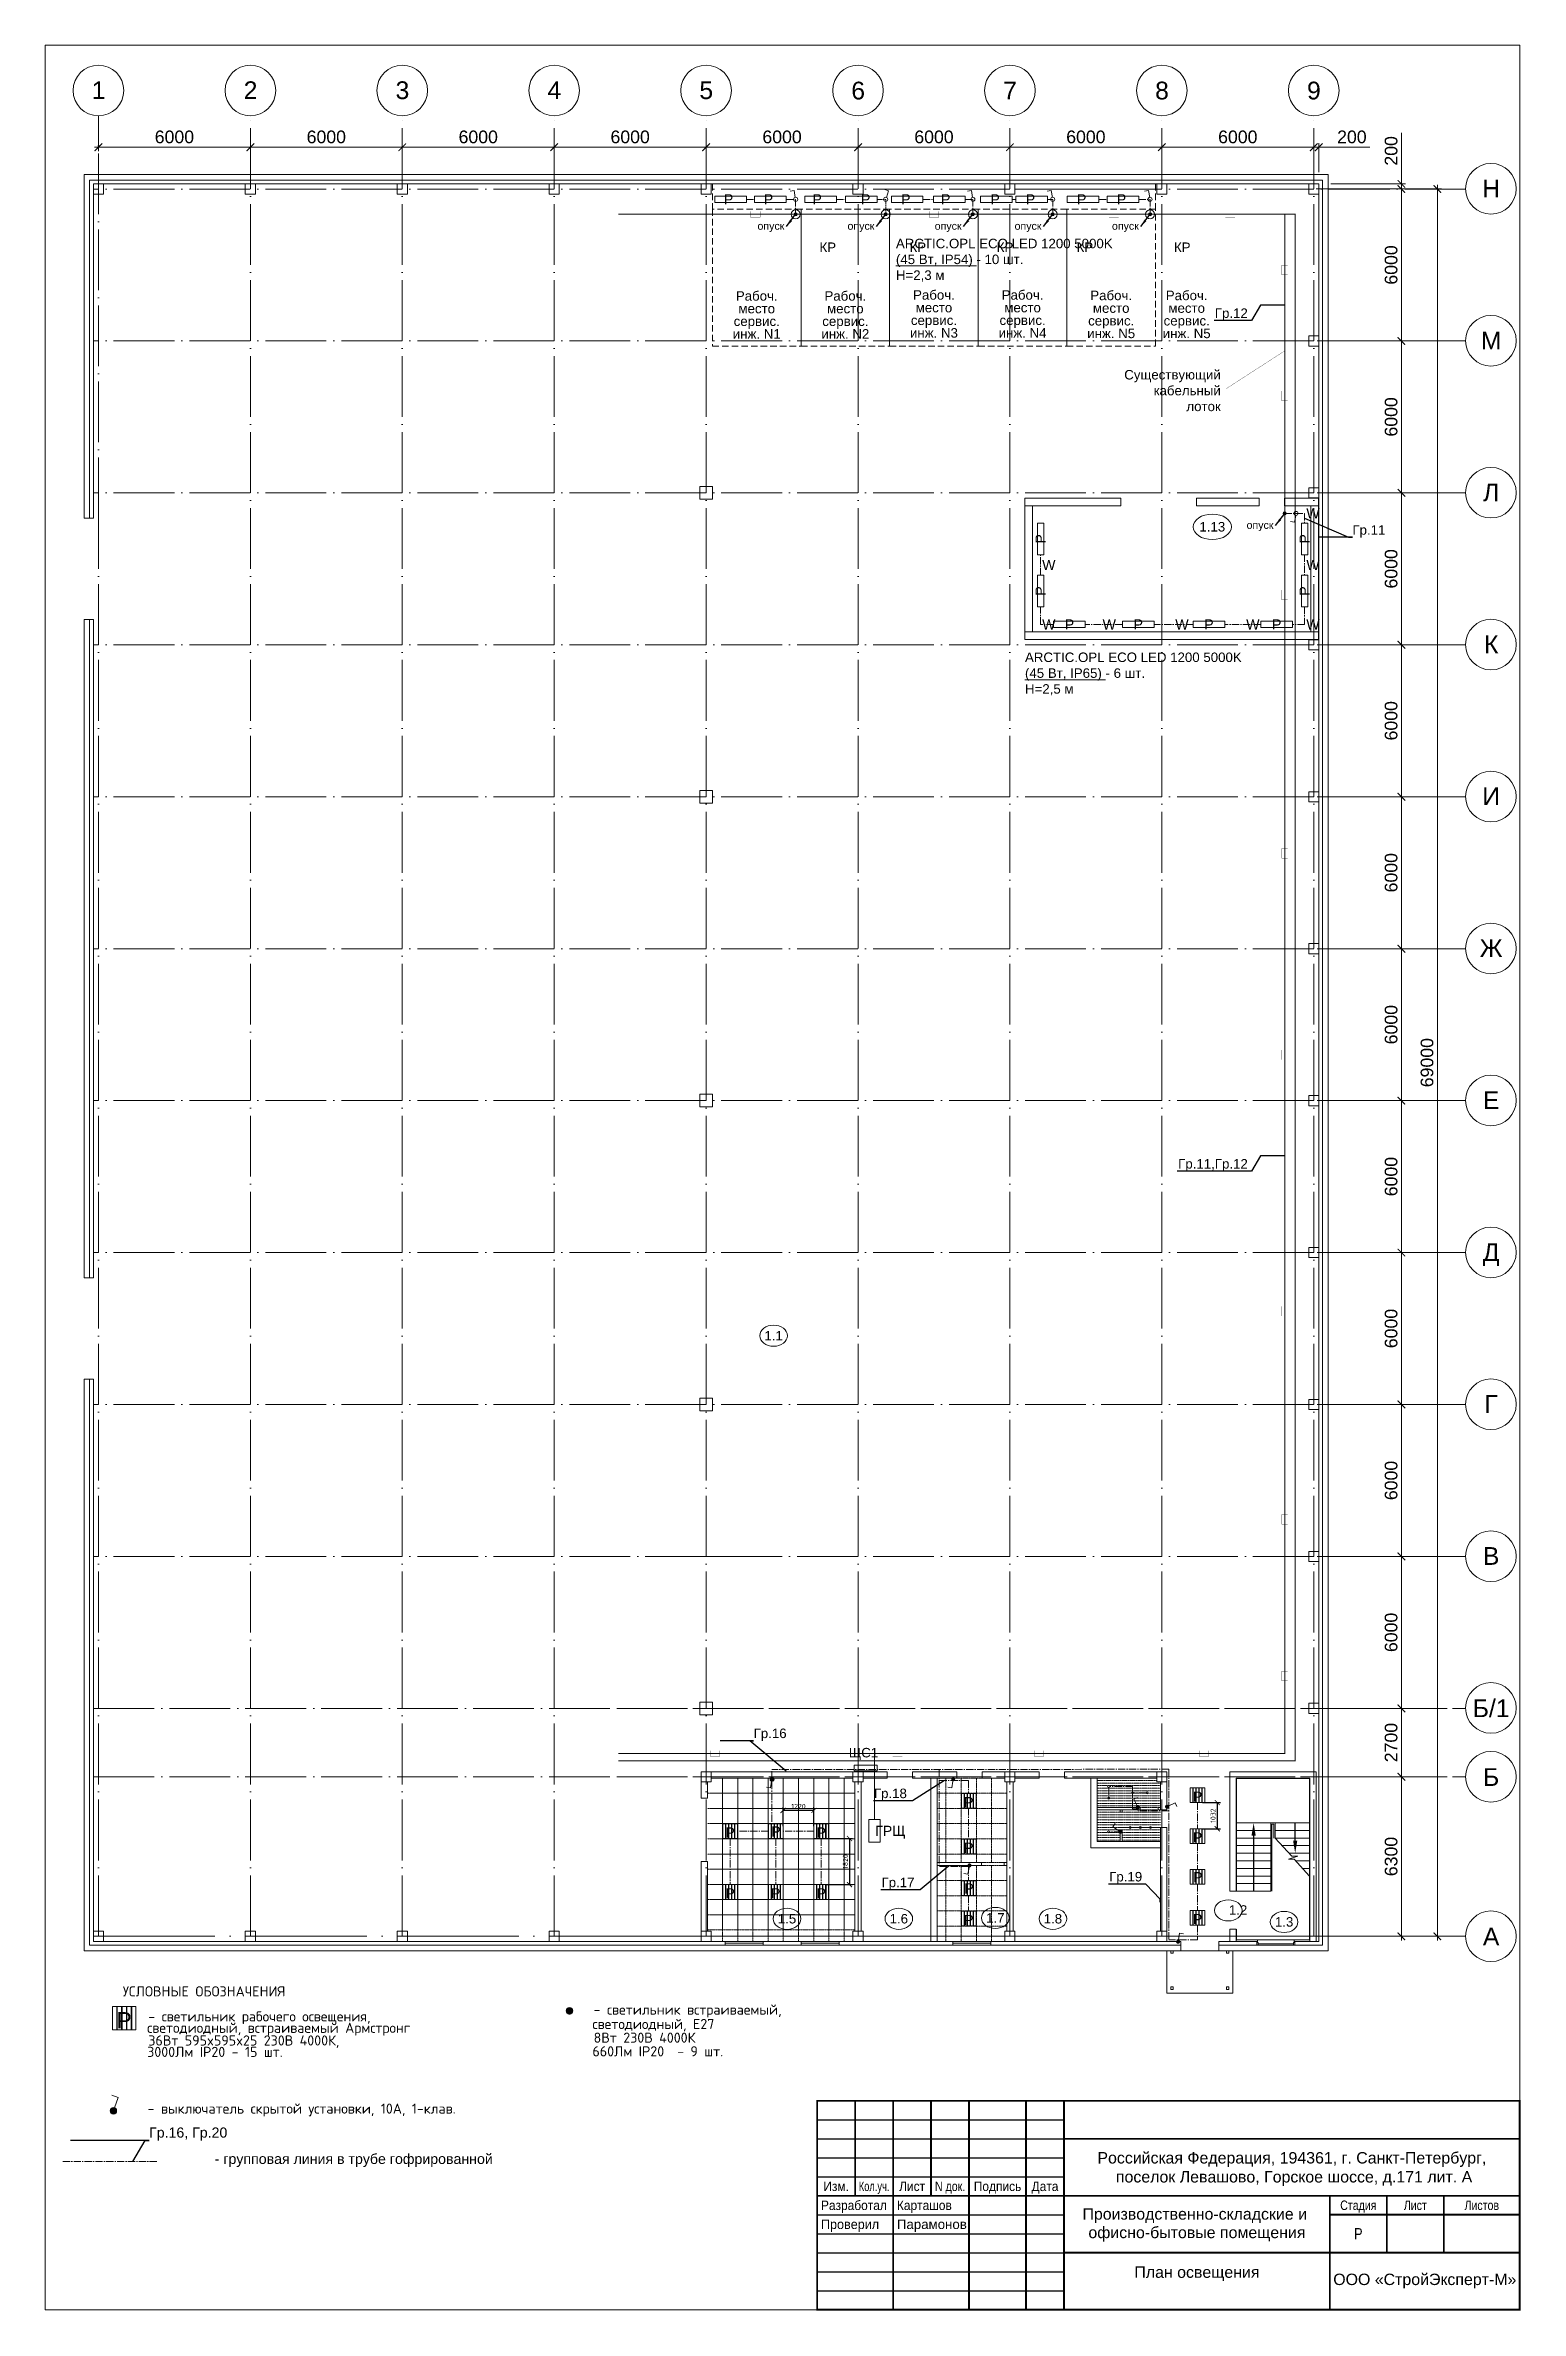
# Model space of a CAD drawing. Header units: millimetres. Extents: x -7047 to 653546, y -441812 to -147059.
# Drawn here: x 223287 to 281560, y -304511 to -215052 of the extents above; entities that cross this region are included whole.
import ezdxf
from ezdxf import colors
from ezdxf.entities.mleader import LeaderData, LeaderLine
from ezdxf.enums import TextEntityAlignment as Align
from ezdxf.math import Vec2, Vec3

# ---------------------------------------------------------------- set-up
doc = ezdxf.new("R2010")
doc.units = ezdxf.units.MM
doc.header["$PDMODE"] = 3
for name, pattern in [('ACAD_ISO04W100', [30, 24, -3, 0, -3]), ('CENTERX2', [4, 2.5, -0.5, 0.5, -0.5]), ('DASHED', [19.05, 12.7, -6.35]), ('PHANTOM2', [31.75, 15.875, -3.175, 3.175, -3.175, 3.175, -3.175]), ('осевая2', [28.575, 19.05, -3.175, 3.175, -3.175])]:
    doc.linetypes.add(name, pattern=pattern)
for name, color, linetype, lineweight in [('$MEBEL', 214, 'Continuous', 15), ('$Osveshenie', 240, 'Continuous', 15), ('$Оbорудование', 173, 'Continuous', 20), ('1-Колонна', 244, 'Continuous', 60), ('1-Лестница', 236, 'Continuous', 15), ('1-Лестница детали', 247, 'Continuous', 5), ('1-Металл', 175, 'Continuous', 60), ('1-Металл тонк', 107, 'Continuous', 15), ('1-Номр помещения', 173, 'Continuous', 20), ('1-Окна', 133, 'Continuous', 9), ('1-Размеры', 251, 'Continuous', 15), ('1-Стена Газоbетонная', 194, 'Continuous', 60), ('1-Стена Кирпич', 32, 'Continuous', 60), ('1-Стена сэндвич-панель', 157, 'Continuous', 60), ('1-Стена тонкая', 149, 'Continuous', 13), ('1-Цоколь', 249, 'Continuous', 15), ('1-Экспликация', 186, 'Continuous', 15), ('Выключатель одноклавишный защищенный открытый', 5, 'Continuous', 15), ('Ось', 251, 'ACAD_ISO04W100', 9), ('Ось кр', 160, 'Continuous', 9)]:
    doc.layers.add(name, color=color, linetype=linetype, lineweight=lineweight)
for name, color, linetype in [('$TEXT', 250, 'Continuous'), ('$ФОРМАТКА', 7, 'Continuous'), ('1 этаж', 7, 'Continuous')]:
    doc.layers.add(name, color=color, linetype=linetype)
doc.styles.add('Arial', font='arial.ttf', dxfattribs={"height": 3.5})
doc.styles.add('Arial Annotative', font='arial.ttf', dxfattribs={"height": 2.5})
doc.styles.add('Arial-0', font='arial.ttf')
doc.styles.add('Анно2.0', font='arial.ttf', dxfattribs={"height": 2})
doc.styles.add('Аннот2.5', font='arial.ttf', dxfattribs={"height": 2.5})
doc.styles.add('ГОСТ', font='isocpeur.ttf')
doc.dimstyles.new('100', dxfattribs={"dimscale": 100, "dimtxt": 2, "dimasz": 2, "dimexe": 1.25, "dimexo": 2, "dimtad": 1, "dimdec": 0, "dimtxsty": 'ГОСТ', "dimblk": 'ARCHTICK', "dimcen": 2.5, "dimadec": 0, "dimazin": 0, "dimtfac": 1, "dimtdec": 0, "dimtmove": 1, "dimatfit": 3, "dimfxl": 1, "dimtvp": 1, "dimtolj": 1, "dimtzin": 0, "dimarcsym": 0})
doc.dimstyles.new('АР-200', dxfattribs={"dimscale": 100, "dimtxt": 5, "dimasz": 3, "dimexe": 1.6, "dimexo": 1, "dimgap": 1.5, "dimtad": 1, "dimdec": 0, "dimdsep": 46, "dimtxsty": 'Arial-0', "dimblk": 'ARCHTICK', "dimcen": -4, "dimdle": 1.6, "dimclrd": 256, "dimclre": 256, "dimclrt": 256, "dimadec": 1, "dimazin": 0, "dimtfac": 1, "dimtdec": 0, "dimtmove": 1, "dimatfit": 3, "dimldrblk": 'ARCHTICK', "dimfxl": 1, "dimlwd": -1, "dimlwe": -1, "dimarcsym": 0})
pattern_1 = [(0, (143495.607, 83234.469), (0, 6.985), [5.08, -1.905]), (90, (143495.607, 83234.469), (-6.985, 4e-16), [5.08, -1.905])]

msp = doc.modelspace()

# ---------------------------------------------------------------- texts
at = {"layer": '$Osveshenie', "color": 7, "style": 'Аннот2.5'}
msp.add_text('- групповая линия в трубе гофрированной', height=400, dxfattribs=at).set_placement((229976.9, -298716.3))
at = {"layer": '$Osveshenie', "color": 7, "style": 'Анно2.0'}
for s, insert, char_height, width, attachment_point in [('Р', (250273.3, -221131.7), 400, 132.864, 5), ('Р', (251848.9, -221131.7), 400, 132.864, 5), ('Р', (253773.3, -221131.7), 400, 132.864, 5), ('Р', (255688.5, -221131.7), 400, 132.864, 5), ('Р', (257273.3, -221131.7), 400, 132.864, 5), ('Р', (258848.9, -221131.7), 400, 132.864, 5), ('Р', (260800, -221134.6), 400, 132.864, 5), ('Р', (262195.8, -221134.6), 400, 132.864, 5), ('Р', (264219, -221134.6), 400, 132.864, 5), ('Р', (265794.6, -221134.6), 400, 132.864, 5), ('опуск', (252477.7, -222230.9), 300, 1563.282, 6), ('опуск', (256034.3, -222230.9), 300, 1563.282, 6), ('ARCTIC.OPL ECO LED 1200 5000K{\\L\\P(45 Вт, IP54)} - 10 шт.\\PH=2,3 м', (256883.4, -223539.1), 375, 12438.912, 4), ('опуск', (259477.7, -222230.9), 300, 1563.282, 6), ('опуск', (262632.6, -222230.9), 300, 1563.282, 6), ('опуск', (266477.7, -222230.9), 300, 1563.282, 6), ('Существующий\\Pкабельный лоток', (269713.8, -228688.6), 375, 1563.282, 6), ('W', (273620.8, -233537.2), 400, 1563.282, 6), ('опуск', (271795.7, -234042.8), 300, 1563.282, 6), ('W', (263186.8, -235572.5), 400, 1563.282, 6), ('W', (273620.8, -235572.5), 400, 1563.282, 6), ('W', (263186.8, -237923.7), 400, 1563.282, 6), ('Р', (263737.8, -237920.8), 400, 132.864, 5), ('W', (265572.4, -237923.7), 400, 1563.282, 6), ('Р', (266455.8, -237920.8), 400, 132.864, 5), ('W', (268445.3, -237923.7), 400, 1563.282, 6), ('Р', (269245.8, -237920.8), 400, 132.864, 5), ('W', (271245.7, -237923.7), 400, 1563.282, 6), ('Р', (271922.6, -237920.8), 400, 132.864, 5), ('W', (273620.8, -237923.7), 400, 1563.282, 6), ('ARCTIC.OPL ECO LED 1200 5000K{\\L\\P(45 Вт, IP65)} - 6 шт.\\PH=2,5 м', (261981.1, -239878.4), 375, 12438.912, 4), ('Р', (259758.6, -284429.5), 400, 132.864, 5), ('Р', (268796.1, -284209.1), 400, 132.864, 5), ('Р', (250333.6, -285628.5), 400, 132.864, 5), ('Р', (252143, -285586.4), 400, 132.864, 5), ('Р', (253933.6, -285628.5), 400, 132.864, 5), ('Р', (259758.6, -286230.5), 400, 132.864, 5), ('Р', (268796.1, -285821.6), 400, 132.864, 5), ('Р', (250333.6, -288028.5), 400, 132.864, 5), ('Р', (252133.6, -288028.5), 400, 132.864, 5), ('Р', (253933.6, -288028.5), 400, 132.864, 5), ('Р', (259768, -287836.4), 400, 132.864, 5), ('Р', (268805.5, -287392.4), 400, 132.864, 5), ('Р', (259758.6, -289078.5), 400, 132.864, 5), ('Р', (268796.1, -289046.6), 400, 132.864, 5), ('Р', (226400, -293041.5), 640, 212.583, 5)]:
    msp.add_mtext(s, dxfattribs=dict(at, insert=insert, char_height=char_height, width=width, attachment_point=attachment_point))
at = {"layer": '$Osveshenie', "color": 7, "char_height": 400, "width": 132.864, "attachment_point": 5, "rotation": 90, "style": 'Анно2.0'}
for insert in [(262596.3, -234543.1), (273026.3, -234543.1), (262596.3, -236602), (273026.3, -236602)]:
    msp.add_mtext('Р', dxfattribs=dict(at, insert=insert))
at = {"layer": '$TEXT', "color": 0, "style": 'Arial'}
for s, p in [('Российская Федерация, 194361, г. Санкт-Петербург,', (272522.6, -298473.2)), (' поселок Левашово, Горское шоссе, д.171 лит. А', (272522.6, -299223.2)), ('Производственно-складские и ', (268772.6, -300691.2)), ('офисно-бытовые помещения', (268772.6, -301421.1))]:
    msp.add_text(s, height=450, dxfattribs=at).set_placement(p, align=Align.MIDDLE_CENTER)
at = {"layer": '$TEXT', "color": 0, "ltscale": 5, "style": 'Arial'}
msp.add_text('План освещения', height=450, dxfattribs=at).set_placement((268772.6, -302988), align=Align.MIDDLE_CENTER)
at = {"layer": '$Оbорудование', "color": 7, "style": 'Анно2.0'}
for s, insert, char_height, width, attachment_point in [('КР', (254192.2, -222838.8), 375, 1550.674, 2), ('КР', (257748.8, -222838.8), 375, 1550.674, 2), ('КР', (261192.2, -222838.8), 375, 1550.674, 2), ('КР', (264347.2, -222838.8), 375, 1550.674, 2), ('КР', (268192.2, -222838.8), 375, 1550.674, 2), ('ЩC1', (256183.3, -282528.4), 375, 582.794, 6), ('ГРЩ', (257262.2, -285618.2), 400, 582.794, 6)]:
    msp.add_mtext(s, dxfattribs=dict(at, insert=insert, char_height=char_height, width=width, attachment_point=attachment_point))
at = {"layer": '$ФОРМАТКА', "style": 'Arial'}
for s, height, width, p in [('Изм.', 375, 0.9, (254522.6, -299598.2)), ('Кол.уч.', 375, 0.7, (256022.6, -299598.2)), ('Лист', 375, 0.9, (257522.6, -299598.2)), ('N док.', 375, 0.8, (259022.6, -299598.2)), ('Подпись', 375, 0.9, (260897.6, -299598.2)), ('Дата', 375, 0.9, (262772.6, -299598.2)), ('Стадия', 375, 0.8, (275147.6, -300348.2)), ('Лист', 375, 0.8, (277397.6, -300348.2)), ('Листов', 375, 0.8, (280022.6, -300348.2)), ('Р', 450, 0.8, (275147.6, -301473.2))]:
    msp.add_text(s, height=height, dxfattribs=dict(at, width=width)).set_placement(p, align=Align.MIDDLE_CENTER)
at = {"layer": '$ФОРМАТКА', "ltscale": 5, "style": 'Arial'}
for s, width, p in [('Разработал', 0.9, (253922.6, -300348.2)), ('Карташов', 0.9, (256922.6, -300348.2)), ('Проверил', 0.95, (253922.6, -301098.2))]:
    msp.add_text(s, height=375, dxfattribs=dict(at, width=width)).set_placement(p, align=Align.MIDDLE_LEFT)
msp.add_text('Парамонов', height=375, dxfattribs=at).set_placement((256922.6, -301098.2), align=Align.MIDDLE_LEFT)
at = {"layer": '$ФОРМАТКА', "style": 'Arial'}
msp.add_text('ООО «СтройЭксперт-М»', height=450, dxfattribs=at).set_placement((277772.6, -303273.2), align=Align.MIDDLE_CENTER)
at = {"layer": '1 этаж', "color": 7, "lineweight": 25, "style": 'ГОСТ'}
for s, p in [('УСЛОВНЫЕ ОБОЗНАЧЕНИЯ', (226347.8, -292101.3)), ('- светильник встраиваемый,', (244942.6, -292820)), ('светодиодный, встраиваемый Армстронг ', (227311, -293539.6)), ('- светильник рабочего освещения, ', (227355.1, -293089)), ('светодиодный, Е27', (244898.5, -293390)), ('3000Лм IP20 - 15 шт. ', (227311, -294490.2)), ('36Вт 595x595x25 230В 4000К,', (227356.6, -294039.9)), ('660Лм IP20  - 9 шт.   ', (244898.5, -294467.5)), ('8Вт 230В 4000К', (244944.1, -293929.2)), ('- выключатель скрытой установки, 10А, 1-клав.', (227323.9, -296728.6))]:
    msp.add_text(s, height=400, dxfattribs=at).set_placement(p)
at = {"layer": '1-Номр помещения', "color": 7, "char_height": 375, "width": 1061.513, "attachment_point": 5, "style": 'Аннот2.5'}
for s, insert in [('1.13', (269380.2, -234067.4)), ('1.1', (252052.4, -266009.2)), ('1.5', (252582.1, -289034.6)), ('1.6', (256998.4, -289034.6)), ('1.7', (260810, -288999.8)), ('1.8', (263083.8, -289034.6)), ('1.2', (270397.5, -288687.2)), ('1.3', (272215.6, -289160.4))]:
    msp.add_mtext(s, dxfattribs=dict(at, insert=insert))
at = {"layer": '1-Экспликация', "color": 7, "char_height": 375, "width": 3500, "attachment_point": 2, "line_spacing_factor": 0.8, "style": 'Аннот2.5'}
for s, insert in [('Рабоч.\\Pместо\\Pсервис.\\Pинж. N1', (251386.1, -224761)), ('Рабоч.\\Pместо\\Pсервис.\\Pинж. N2', (254886.1, -224761)), ('Рабоч.\\Pместо\\Pсервис.\\Pинж. N3', (258386.1, -224721.6)), ('Рабоч.\\Pместо\\Pсервис.\\Pинж. N4', (261886.1, -224721.6)), ('Рабоч.\\Pместо\\Pсервис.\\Pинж. N5', (265386.1, -224741.3)), ('Рабоч.\\Pместо\\Pсервис.\\Pинж. N5', (268367.6, -224741.3))]:
    msp.add_mtext(s, dxfattribs=dict(at, insert=insert))

# ---------------------------------------------------------------- blocks, each defined once
blk = doc.blocks.new('оси круж')
blk.add_circle((0, 0), 1000)
at = {"style": 'Arial-0'}
blk.add_attdef('00', text='', height=700, dxfattribs=at).set_placement((-6, -339), align=Align.CENTER)
blk = doc.blocks.new('_ArchTick')
at = {"color": 0, "linetype": 'ByBlock', "const_width": 0.15}
blk.add_lwpolyline([(-0.5, -0.5), (0.5, 0.5)], dxfattribs=at)
blk = doc.blocks.new('*D35')
at = {"layer": '1-Размеры', "transparency": 16777216}
for p, q in [((273486, -220726), (278428, -220726)), ((278268, -220566), (278268, -289886)), ((273486, -289726), (278428, -289726))]:
    blk.add_line(p, q, dxfattribs=at)
at = {"layer": 'Defpoints', "color": 0, "transparency": 16777216}
for p in [(273386, -220726), (273386, -289726), (278268, -289726)]:
    blk.add_point(p, dxfattribs=at)
at = {"layer": '1-Размеры', "transparency": 16777216, "xscale": 300, "yscale": 300, "zscale": 300}
for p, rotation in [((278268, -220726), 90), ((278268, -289726), 270)]:
    blk.add_blockref('_ArchTick', p, dxfattribs=dict(at, rotation=rotation))
at = {"layer": '1-Размеры', "lineweight": 0, "transparency": 16777216, "insert": (277862, -255226), "char_height": 500, "attachment_point": 5, "rotation": 90, "style": 'Arial-0'}
blk.add_mtext('69000', dxfattribs=at)
blk = doc.blocks.new('*D36')
at = {"layer": '1-Размеры', "transparency": 16777216}
for p, q in [((249226, -219077), (255546, -219077)), ((249386, -218481), (249386, -219237)), ((255386, -218481), (255386, -219237))]:
    blk.add_line(p, q, dxfattribs=at)
at = {"layer": 'Defpoints', "color": 0, "transparency": 16777216}
for p in [(249386, -218381), (255386, -218381), (255386, -219077)]:
    blk.add_point(p, dxfattribs=at)
at = {"layer": '1-Размеры', "transparency": 16777216, "xscale": 300, "yscale": 300, "zscale": 300, "rotation": 180}
blk.add_blockref('_ArchTick', (249386, -219077), dxfattribs=at)
at = {"layer": '1-Размеры', "transparency": 16777216, "xscale": 300, "yscale": 300, "zscale": 300}
blk.add_blockref('_ArchTick', (255386, -219077), dxfattribs=at)
at = {"layer": '1-Размеры', "lineweight": 0, "transparency": 16777216, "insert": (252386, -218672), "char_height": 500, "attachment_point": 5, "style": 'Arial-0'}
blk.add_mtext('6000', dxfattribs=at)
blk = doc.blocks.new('*D37')
at = {"layer": '1-Размеры', "transparency": 16777216}
for p, q in [((255226, -219077), (261546, -219077)), ((255386, -218481), (255386, -219237)), ((261386, -218481), (261386, -219237))]:
    blk.add_line(p, q, dxfattribs=at)
at = {"layer": 'Defpoints', "color": 0, "transparency": 16777216}
for p in [(255386, -218381), (261386, -218381), (261386, -219077)]:
    blk.add_point(p, dxfattribs=at)
at = {"layer": '1-Размеры', "transparency": 16777216, "xscale": 300, "yscale": 300, "zscale": 300, "rotation": 180}
blk.add_blockref('_ArchTick', (255386, -219077), dxfattribs=at)
at = {"layer": '1-Размеры', "transparency": 16777216, "xscale": 300, "yscale": 300, "zscale": 300}
blk.add_blockref('_ArchTick', (261386, -219077), dxfattribs=at)
at = {"layer": '1-Размеры', "lineweight": 0, "transparency": 16777216, "insert": (258386, -218672), "char_height": 500, "attachment_point": 5, "style": 'Arial-0'}
blk.add_mtext('6000', dxfattribs=at)
blk = doc.blocks.new('*D38')
at = {"layer": '1-Размеры', "transparency": 16777216}
for p, q in [((261226, -219077), (267546, -219077)), ((261386, -218481), (261386, -219237)), ((267386, -218481), (267386, -219237))]:
    blk.add_line(p, q, dxfattribs=at)
at = {"layer": 'Defpoints', "color": 0, "transparency": 16777216}
for p in [(261386, -218381), (267386, -218381), (267386, -219077)]:
    blk.add_point(p, dxfattribs=at)
at = {"layer": '1-Размеры', "transparency": 16777216, "xscale": 300, "yscale": 300, "zscale": 300, "rotation": 180}
blk.add_blockref('_ArchTick', (261386, -219077), dxfattribs=at)
at = {"layer": '1-Размеры', "transparency": 16777216, "xscale": 300, "yscale": 300, "zscale": 300}
blk.add_blockref('_ArchTick', (267386, -219077), dxfattribs=at)
at = {"layer": '1-Размеры', "lineweight": 0, "transparency": 16777216, "insert": (264386, -218672), "char_height": 500, "attachment_point": 5, "style": 'Arial-0'}
blk.add_mtext('6000', dxfattribs=at)
blk = doc.blocks.new('*D39')
at = {"layer": '1-Размеры', "transparency": 16777216}
for p, q in [((267226, -219077), (273546, -219077)), ((267386, -218481), (267386, -219237)), ((273386, -218481), (273386, -219237))]:
    blk.add_line(p, q, dxfattribs=at)
at = {"layer": 'Defpoints', "color": 0, "transparency": 16777216}
for p in [(267386, -218381), (273386, -218381), (273386, -219077)]:
    blk.add_point(p, dxfattribs=at)
at = {"layer": '1-Размеры', "transparency": 16777216, "xscale": 300, "yscale": 300, "zscale": 300, "rotation": 180}
blk.add_blockref('_ArchTick', (267386, -219077), dxfattribs=at)
at = {"layer": '1-Размеры', "transparency": 16777216, "xscale": 300, "yscale": 300, "zscale": 300}
blk.add_blockref('_ArchTick', (273386, -219077), dxfattribs=at)
at = {"layer": '1-Размеры', "lineweight": 0, "transparency": 16777216, "insert": (270386, -218672), "char_height": 500, "attachment_point": 5, "style": 'Arial-0'}
blk.add_mtext('6000', dxfattribs=at)
blk = doc.blocks.new('*D40')
at = {"layer": '1-Размеры', "transparency": 16777216}
for p, q in [((273522, -220726), (277008, -220726)), ((276848, -220566), (276848, -226886)), ((273522, -226726), (277008, -226726))]:
    blk.add_line(p, q, dxfattribs=at)
at = {"layer": 'Defpoints', "color": 0, "transparency": 16777216}
for p in [(273422, -220726), (273422, -226726), (276848, -226726)]:
    blk.add_point(p, dxfattribs=at)
at = {"layer": '1-Размеры', "transparency": 16777216, "xscale": 300, "yscale": 300, "zscale": 300}
for p, rotation in [((276848, -220726), 90), ((276848, -226726), 270)]:
    blk.add_blockref('_ArchTick', p, dxfattribs=dict(at, rotation=rotation))
at = {"layer": '1-Размеры', "lineweight": 0, "transparency": 16777216, "insert": (276443, -223726), "char_height": 500, "attachment_point": 5, "rotation": 90, "style": 'Arial-0'}
blk.add_mtext('6000', dxfattribs=at)
blk = doc.blocks.new('*D41')
at = {"layer": '1-Размеры', "transparency": 16777216}
for p, q in [((273522, -226726), (277008, -226726)), ((276848, -226566), (276848, -232886)), ((273522, -232726), (277008, -232726))]:
    blk.add_line(p, q, dxfattribs=at)
at = {"layer": 'Defpoints', "color": 0, "transparency": 16777216}
for p in [(273422, -226726), (273422, -232726), (276848, -232726)]:
    blk.add_point(p, dxfattribs=at)
at = {"layer": '1-Размеры', "transparency": 16777216, "xscale": 300, "yscale": 300, "zscale": 300}
for p, rotation in [((276848, -226726), 90), ((276848, -232726), 270)]:
    blk.add_blockref('_ArchTick', p, dxfattribs=dict(at, rotation=rotation))
at = {"layer": '1-Размеры', "lineweight": 0, "transparency": 16777216, "insert": (276443, -229726), "char_height": 500, "attachment_point": 5, "rotation": 90, "style": 'Arial-0'}
blk.add_mtext('6000', dxfattribs=at)
blk = doc.blocks.new('*D42')
at = {"layer": '1-Размеры', "transparency": 16777216}
for p, q in [((276848, -232566), (276848, -238886)), ((273522, -232726), (277008, -232726)), ((273522, -238726), (277008, -238726))]:
    blk.add_line(p, q, dxfattribs=at)
at = {"layer": 'Defpoints', "color": 0, "transparency": 16777216}
for p in [(273422, -232726), (273422, -238726), (276848, -238726)]:
    blk.add_point(p, dxfattribs=at)
at = {"layer": '1-Размеры', "transparency": 16777216, "xscale": 300, "yscale": 300, "zscale": 300}
for p, rotation in [((276848, -232726), 90), ((276848, -238726), 270)]:
    blk.add_blockref('_ArchTick', p, dxfattribs=dict(at, rotation=rotation))
at = {"layer": '1-Размеры', "lineweight": 0, "transparency": 16777216, "insert": (276443, -235726), "char_height": 500, "attachment_point": 5, "rotation": 90, "style": 'Arial-0'}
blk.add_mtext('6000', dxfattribs=at)
blk = doc.blocks.new('*D43')
at = {"layer": '1-Размеры', "transparency": 16777216}
for p, q in [((273522, -238726), (277008, -238726)), ((276848, -238566), (276848, -244886)), ((273522, -244726), (277008, -244726))]:
    blk.add_line(p, q, dxfattribs=at)
at = {"layer": 'Defpoints', "color": 0, "transparency": 16777216}
for p in [(273422, -238726), (273422, -244726), (276848, -244726)]:
    blk.add_point(p, dxfattribs=at)
at = {"layer": '1-Размеры', "transparency": 16777216, "xscale": 300, "yscale": 300, "zscale": 300}
for p, rotation in [((276848, -238726), 90), ((276848, -244726), 270)]:
    blk.add_blockref('_ArchTick', p, dxfattribs=dict(at, rotation=rotation))
at = {"layer": '1-Размеры', "lineweight": 0, "transparency": 16777216, "insert": (276443, -241726), "char_height": 500, "attachment_point": 5, "rotation": 90, "style": 'Arial-0'}
blk.add_mtext('6000', dxfattribs=at)
blk = doc.blocks.new('*D44')
at = {"layer": '1-Размеры', "transparency": 16777216}
for p, q in [((273522, -244726), (277008, -244726)), ((276848, -244566), (276848, -250886)), ((273522, -250726), (277008, -250726))]:
    blk.add_line(p, q, dxfattribs=at)
at = {"layer": 'Defpoints', "color": 0, "transparency": 16777216}
for p in [(273422, -244726), (273422, -250726), (276848, -250726)]:
    blk.add_point(p, dxfattribs=at)
at = {"layer": '1-Размеры', "transparency": 16777216, "xscale": 300, "yscale": 300, "zscale": 300}
for p, rotation in [((276848, -244726), 90), ((276848, -250726), 270)]:
    blk.add_blockref('_ArchTick', p, dxfattribs=dict(at, rotation=rotation))
at = {"layer": '1-Размеры', "lineweight": 0, "transparency": 16777216, "insert": (276443, -247726), "char_height": 500, "attachment_point": 5, "rotation": 90, "style": 'Arial-0'}
blk.add_mtext('6000', dxfattribs=at)
blk = doc.blocks.new('*D45')
at = {"layer": '1-Размеры', "transparency": 16777216}
for p, q in [((273522, -250726), (277008, -250726)), ((276848, -250566), (276848, -256886)), ((273522, -256726), (277008, -256726))]:
    blk.add_line(p, q, dxfattribs=at)
at = {"layer": 'Defpoints', "color": 0, "transparency": 16777216}
for p in [(273422, -250726), (273422, -256726), (276848, -256726)]:
    blk.add_point(p, dxfattribs=at)
at = {"layer": '1-Размеры', "transparency": 16777216, "xscale": 300, "yscale": 300, "zscale": 300}
for p, rotation in [((276848, -250726), 90), ((276848, -256726), 270)]:
    blk.add_blockref('_ArchTick', p, dxfattribs=dict(at, rotation=rotation))
at = {"layer": '1-Размеры', "lineweight": 0, "transparency": 16777216, "insert": (276443, -253726), "char_height": 500, "attachment_point": 5, "rotation": 90, "style": 'Arial-0'}
blk.add_mtext('6000', dxfattribs=at)
blk = doc.blocks.new('*D46')
at = {"layer": '1-Размеры', "transparency": 16777216}
for p, q in [((273522, -256726), (277008, -256726)), ((276848, -256566), (276848, -262886)), ((273522, -262726), (277008, -262726))]:
    blk.add_line(p, q, dxfattribs=at)
at = {"layer": 'Defpoints', "color": 0, "transparency": 16777216}
for p in [(273422, -256726), (273422, -262726), (276848, -262726)]:
    blk.add_point(p, dxfattribs=at)
at = {"layer": '1-Размеры', "transparency": 16777216, "xscale": 300, "yscale": 300, "zscale": 300}
for p, rotation in [((276848, -256726), 90), ((276848, -262726), 270)]:
    blk.add_blockref('_ArchTick', p, dxfattribs=dict(at, rotation=rotation))
at = {"layer": '1-Размеры', "lineweight": 0, "transparency": 16777216, "insert": (276443, -259726), "char_height": 500, "attachment_point": 5, "rotation": 90, "style": 'Arial-0'}
blk.add_mtext('6000', dxfattribs=at)
blk = doc.blocks.new('*D47')
at = {"layer": '1-Размеры', "transparency": 16777216}
for p, q in [((273522, -262726), (277008, -262726)), ((276848, -262566), (276848, -268886)), ((273522, -268726), (277008, -268726))]:
    blk.add_line(p, q, dxfattribs=at)
at = {"layer": 'Defpoints', "color": 0, "transparency": 16777216}
for p in [(273422, -262726), (273422, -268726), (276848, -268726)]:
    blk.add_point(p, dxfattribs=at)
at = {"layer": '1-Размеры', "transparency": 16777216, "xscale": 300, "yscale": 300, "zscale": 300}
for p, rotation in [((276848, -262726), 90), ((276848, -268726), 270)]:
    blk.add_blockref('_ArchTick', p, dxfattribs=dict(at, rotation=rotation))
at = {"layer": '1-Размеры', "lineweight": 0, "transparency": 16777216, "insert": (276443, -265726), "char_height": 500, "attachment_point": 5, "rotation": 90, "style": 'Arial-0'}
blk.add_mtext('6000', dxfattribs=at)
blk = doc.blocks.new('*D48')
at = {"layer": '1-Размеры', "transparency": 16777216}
for p, q in [((273522, -268726), (277008, -268726)), ((276848, -268566), (276848, -274886)), ((273522, -274726), (277008, -274726))]:
    blk.add_line(p, q, dxfattribs=at)
at = {"layer": 'Defpoints', "color": 0, "transparency": 16777216}
for p in [(273422, -268726), (273422, -274726), (276848, -274726)]:
    blk.add_point(p, dxfattribs=at)
at = {"layer": '1-Размеры', "transparency": 16777216, "xscale": 300, "yscale": 300, "zscale": 300}
for p, rotation in [((276848, -268726), 90), ((276848, -274726), 270)]:
    blk.add_blockref('_ArchTick', p, dxfattribs=dict(at, rotation=rotation))
at = {"layer": '1-Размеры', "lineweight": 0, "transparency": 16777216, "insert": (276443, -271726), "char_height": 500, "attachment_point": 5, "rotation": 90, "style": 'Arial-0'}
blk.add_mtext('6000', dxfattribs=at)
blk = doc.blocks.new('*D49')
at = {"layer": '1-Размеры', "transparency": 16777216}
for p, q in [((276848, -274566), (276848, -280886)), ((273522, -274726), (277008, -274726)), ((274056, -280726), (277008, -280726))]:
    blk.add_line(p, q, dxfattribs=at)
at = {"layer": 'Defpoints', "color": 0, "transparency": 16777216}
for p in [(273422, -274726), (273956, -280726), (276848, -280726)]:
    blk.add_point(p, dxfattribs=at)
at = {"layer": '1-Размеры', "transparency": 16777216, "xscale": 300, "yscale": 300, "zscale": 300}
for p, rotation in [((276848, -274726), 90), ((276848, -280726), 270)]:
    blk.add_blockref('_ArchTick', p, dxfattribs=dict(at, rotation=rotation))
at = {"layer": '1-Размеры', "lineweight": 0, "transparency": 16777216, "insert": (276443, -277726), "char_height": 500, "attachment_point": 5, "rotation": 90, "style": 'Arial-0'}
blk.add_mtext('6000', dxfattribs=at)
blk = doc.blocks.new('*D50')
at = {"layer": '1-Размеры', "transparency": 16777216}
for p, q in [((273522, -283426), (277008, -283426)), ((276848, -283266), (276848, -289886)), ((273522, -289726), (277008, -289726))]:
    blk.add_line(p, q, dxfattribs=at)
at = {"layer": 'Defpoints', "color": 0, "transparency": 16777216}
for p in [(273422, -283426), (273422, -289726), (276848, -289726)]:
    blk.add_point(p, dxfattribs=at)
at = {"layer": '1-Размеры', "transparency": 16777216, "xscale": 300, "yscale": 300, "zscale": 300}
for p, rotation in [((276848, -283426), 90), ((276848, -289726), 270)]:
    blk.add_blockref('_ArchTick', p, dxfattribs=dict(at, rotation=rotation))
at = {"layer": '1-Размеры', "lineweight": 0, "transparency": 16777216, "insert": (276443, -286576), "char_height": 500, "attachment_point": 5, "rotation": 90, "style": 'Arial-0'}
blk.add_mtext('6300', dxfattribs=at)
blk = doc.blocks.new('*D51')
at = {"layer": '1-Размеры', "transparency": 16777216}
for p, q in [((274056, -280726), (277008, -280726)), ((276848, -280566), (276848, -283586)), ((274056, -283426), (277008, -283426))]:
    blk.add_line(p, q, dxfattribs=at)
at = {"layer": 'Defpoints', "color": 0, "transparency": 16777216}
for p in [(273956, -280726), (273956, -283426), (276848, -283426)]:
    blk.add_point(p, dxfattribs=at)
at = {"layer": '1-Размеры', "transparency": 16777216, "xscale": 300, "yscale": 300, "zscale": 300}
for p, rotation in [((276848, -280726), 90), ((276848, -283426), 270)]:
    blk.add_blockref('_ArchTick', p, dxfattribs=dict(at, rotation=rotation))
at = {"layer": '1-Размеры', "lineweight": 0, "transparency": 16777216, "insert": (276443, -282076), "char_height": 500, "attachment_point": 5, "rotation": 90, "style": 'Arial-0'}
blk.add_mtext('2700', dxfattribs=at)
blk = doc.blocks.new('*D52')
at = {"layer": '1-Размеры', "transparency": 16777216}
for p, q in [((276848, -220526), (276848, -218515)), ((274056, -220526), (277008, -220526)), ((274056, -220726), (277008, -220726)), ((276848, -220726), (276848, -220526)), ((276848, -220726), (276848, -221026))]:
    blk.add_line(p, q, dxfattribs=at)
at = {"layer": 'Defpoints', "color": 0, "transparency": 16777216}
for p in [(273956, -220526), (273956, -220726), (276848, -220726)]:
    blk.add_point(p, dxfattribs=at)
at = {"layer": '1-Размеры', "transparency": 16777216, "xscale": 300, "yscale": 300, "zscale": 300}
for p, rotation in [((276848, -220526), 270), ((276848, -220726), 90)]:
    blk.add_blockref('_ArchTick', p, dxfattribs=dict(at, rotation=rotation))
at = {"layer": '1-Размеры', "lineweight": 0, "transparency": 16777216, "insert": (276443, -219221), "char_height": 500, "attachment_point": 5, "rotation": 90, "style": 'Arial-0'}
blk.add_mtext('200', dxfattribs=at)
blk = doc.blocks.new('*D53')
at = {"layer": '1-Размеры', "transparency": 16777216}
for p, q in [((273386, -219077), (273086, -219077)), ((273386, -220056), (273386, -218917)), ((273386, -219077), (273586, -219077)), ((273586, -220056), (273586, -218917)), ((273586, -219077), (275598, -219077))]:
    blk.add_line(p, q, dxfattribs=at)
at = {"layer": 'Defpoints', "color": 0, "transparency": 16777216}
for p in [(273386, -219077), (273386, -220156), (273586, -220156)]:
    blk.add_point(p, dxfattribs=at)
at = {"layer": '1-Размеры', "transparency": 16777216, "xscale": 300, "yscale": 300, "zscale": 300}
blk.add_blockref('_ArchTick', (273386, -219077), dxfattribs=at)
at = {"layer": '1-Размеры', "transparency": 16777216, "xscale": 300, "yscale": 300, "zscale": 300, "rotation": 180}
blk.add_blockref('_ArchTick', (273586, -219077), dxfattribs=at)
at = {"layer": '1-Размеры', "lineweight": 0, "transparency": 16777216, "insert": (274892, -218672), "char_height": 500, "attachment_point": 5, "style": 'Arial-0'}
blk.add_mtext('200', dxfattribs=at)
blk = doc.blocks.new('_None')
blk = doc.blocks.new('*D130')
at = {"layer": '1-Размеры', "transparency": 16777216}
for p, q in [((243226, -219077), (249546, -219077)), ((243386, -218481), (243386, -219237)), ((249386, -218481), (249386, -219237))]:
    blk.add_line(p, q, dxfattribs=at)
at = {"layer": 'Defpoints', "color": 0, "transparency": 16777216}
for p in [(243386, -218381), (249386, -218381), (249386, -219077)]:
    blk.add_point(p, dxfattribs=at)
at = {"layer": '1-Размеры', "transparency": 16777216, "xscale": 300, "yscale": 300, "zscale": 300, "rotation": 180}
blk.add_blockref('_ArchTick', (243386, -219077), dxfattribs=at)
at = {"layer": '1-Размеры', "transparency": 16777216, "xscale": 300, "yscale": 300, "zscale": 300}
blk.add_blockref('_ArchTick', (249386, -219077), dxfattribs=at)
at = {"layer": '1-Размеры', "lineweight": 0, "transparency": 16777216, "insert": (246386, -218672), "char_height": 500, "attachment_point": 5, "style": 'Arial-0'}
blk.add_mtext('6000', dxfattribs=at)
blk = doc.blocks.new('*D131')
at = {"layer": '1-Размеры', "transparency": 16777216}
for p, q in [((237226, -219077), (243546, -219077)), ((237386, -218481), (237386, -219237)), ((243386, -218481), (243386, -219237))]:
    blk.add_line(p, q, dxfattribs=at)
at = {"layer": 'Defpoints', "color": 0, "transparency": 16777216}
for p in [(237386, -218381), (243386, -218381), (243386, -219077)]:
    blk.add_point(p, dxfattribs=at)
at = {"layer": '1-Размеры', "transparency": 16777216, "xscale": 300, "yscale": 300, "zscale": 300, "rotation": 180}
blk.add_blockref('_ArchTick', (237386, -219077), dxfattribs=at)
at = {"layer": '1-Размеры', "transparency": 16777216, "xscale": 300, "yscale": 300, "zscale": 300}
blk.add_blockref('_ArchTick', (243386, -219077), dxfattribs=at)
at = {"layer": '1-Размеры', "lineweight": 0, "transparency": 16777216, "insert": (240386, -218672), "char_height": 500, "attachment_point": 5, "style": 'Arial-0'}
blk.add_mtext('6000', dxfattribs=at)
blk = doc.blocks.new('*D132')
at = {"layer": '1-Размеры', "transparency": 16777216}
for p, q in [((231226, -219077), (237546, -219077)), ((231386, -218481), (231386, -219237)), ((237386, -218481), (237386, -219237))]:
    blk.add_line(p, q, dxfattribs=at)
at = {"layer": 'Defpoints', "color": 0, "transparency": 16777216}
for p in [(231386, -218381), (237386, -218381), (237386, -219077)]:
    blk.add_point(p, dxfattribs=at)
at = {"layer": '1-Размеры', "transparency": 16777216, "xscale": 300, "yscale": 300, "zscale": 300, "rotation": 180}
blk.add_blockref('_ArchTick', (231386, -219077), dxfattribs=at)
at = {"layer": '1-Размеры', "transparency": 16777216, "xscale": 300, "yscale": 300, "zscale": 300}
blk.add_blockref('_ArchTick', (237386, -219077), dxfattribs=at)
at = {"layer": '1-Размеры', "lineweight": 0, "transparency": 16777216, "insert": (234386, -218672), "char_height": 500, "attachment_point": 5, "style": 'Arial-0'}
blk.add_mtext('6000', dxfattribs=at)
blk = doc.blocks.new('*D133')
at = {"layer": '1-Размеры', "transparency": 16777216}
for p, q in [((225226, -219077), (231546, -219077)), ((225386, -218481), (225386, -219237)), ((231386, -218481), (231386, -219237))]:
    blk.add_line(p, q, dxfattribs=at)
at = {"layer": 'Defpoints', "color": 0, "transparency": 16777216}
for p in [(225386, -218381), (231386, -218381), (231386, -219077)]:
    blk.add_point(p, dxfattribs=at)
at = {"layer": '1-Размеры', "transparency": 16777216, "xscale": 300, "yscale": 300, "zscale": 300, "rotation": 180}
blk.add_blockref('_ArchTick', (225386, -219077), dxfattribs=at)
at = {"layer": '1-Размеры', "transparency": 16777216, "xscale": 300, "yscale": 300, "zscale": 300}
blk.add_blockref('_ArchTick', (231386, -219077), dxfattribs=at)
at = {"layer": '1-Размеры', "lineweight": 0, "transparency": 16777216, "insert": (228386, -218672), "char_height": 500, "attachment_point": 5, "style": 'Arial-0'}
blk.add_mtext('6000', dxfattribs=at)
blk = doc.blocks.new('*D170')
at = {"layer": '$Оbорудование', "color": 0, "lineweight": -2, "transparency": 16777216}
for p, q in [((254136, -285866), (255174, -285866)), ((255049, -285866), (255049, -287686)), ((254136, -287686), (255174, -287686))]:
    blk.add_line(p, q, dxfattribs=at)
at = {"layer": 'Defpoints', "color": 0, "linetype": 'ByBlock', "transparency": 16777216}
for p in [(253936, -285866), (253936, -287686), (255049, -287686)]:
    blk.add_point(p, dxfattribs=at)
at = {"layer": '$Оbорудование', "color": 0, "linetype": 'ByBlock', "lineweight": -2, "transparency": 16777216, "xscale": 200, "yscale": 200, "zscale": 200}
for p, rotation in [((255049, -285866), 90), ((255049, -287686), 270)]:
    blk.add_blockref('_ArchTick', p, dxfattribs=dict(at, rotation=rotation))
at = {"layer": '$Оbорудование', "color": 0, "linetype": 'ByBlock', "transparency": 16777216, "insert": (254886, -286776), "char_height": 200, "attachment_point": 5, "rotation": 90, "style": 'ГОСТ'}
blk.add_mtext('\\A1;1820', dxfattribs=at)
blk = doc.blocks.new('*D171')
at = {"layer": '$Оbорудование', "color": 0, "lineweight": -2, "transparency": 16777216}
for p, q in [((252426, -285376), (252426, -284632)), ((253646, -284757), (252426, -284757)), ((253646, -285376), (253646, -284632))]:
    blk.add_line(p, q, dxfattribs=at)
at = {"layer": 'Defpoints', "color": 0, "linetype": 'ByBlock', "transparency": 16777216}
for p in [(252426, -284757), (252426, -285576), (253646, -285576)]:
    blk.add_point(p, dxfattribs=at)
at = {"layer": '$Оbорудование', "color": 0, "linetype": 'ByBlock', "lineweight": -2, "transparency": 16777216, "xscale": 200, "yscale": 200, "zscale": 200, "rotation": 180}
blk.add_blockref('_ArchTick', (252426, -284757), dxfattribs=at)
at = {"layer": '$Оbорудование', "color": 0, "linetype": 'ByBlock', "lineweight": -2, "transparency": 16777216, "xscale": 200, "yscale": 200, "zscale": 200}
blk.add_blockref('_ArchTick', (253646, -284757), dxfattribs=at)
at = {"layer": '$Оbорудование', "color": 0, "linetype": 'ByBlock', "transparency": 16777216, "insert": (253036, -284595), "char_height": 200, "attachment_point": 5, "style": 'ГОСТ'}
blk.add_mtext('\\A1;1220', dxfattribs=at)
blk = doc.blocks.new('*D172')
at = {"layer": '$Оbорудование', "color": 0, "lineweight": -2, "transparency": 16777216}
for p, q in [((268989, -284447), (269699, -284447)), ((269574, -284447), (269574, -285479)), ((268999, -285479), (269699, -285479))]:
    blk.add_line(p, q, dxfattribs=at)
at = {"layer": 'Defpoints', "color": 0, "linetype": 'ByBlock', "transparency": 16777216}
for p in [(268789, -284447), (268799, -285479), (269574, -285479)]:
    blk.add_point(p, dxfattribs=at)
at = {"layer": '$Оbорудование', "color": 0, "linetype": 'ByBlock', "lineweight": -2, "transparency": 16777216, "xscale": 200, "yscale": 200, "zscale": 200}
for p, rotation in [((269574, -284447), 90), ((269574, -285479), 270)]:
    blk.add_blockref('_ArchTick', p, dxfattribs=dict(at, rotation=rotation))
at = {"layer": '$Оbорудование', "color": 0, "linetype": 'ByBlock', "transparency": 16777216, "insert": (269412, -284963), "char_height": 200, "attachment_point": 5, "rotation": 90, "style": 'ГОСТ'}
blk.add_mtext('\\A1;1032', dxfattribs=at)

# ---------------------------------------------------------------- dimensions: what is measured, and where the dimension line sits
at = {"layer": '$Оbорудование', "color": 0, "linetype": 'ByBlock'}
dim = msp.add_linear_dim(base=(252426.1, -284757.5), p1=(253646.1, -285576.5), p2=(252426.1, -285576.5), dimstyle='100', override={"dimfxl": 250}, dxfattribs=at)
dim.commit()
dim.dimension.update_dxf_attribs({"geometry": '*D171', "text_midpoint": (253036.1, -284595)})
for base, p1, p2, picture, middle in [((269574.3, -285479.5), (268788.6, -284447.5), (268798.6, -285479.5), '*D172', (269411.8, -284963.5)), ((255048.6, -287686.5), (253936.1, -285866.5), (253936.1, -287686.5), '*D170', (254886.1, -286776.5))]:
    dim = msp.add_linear_dim(base=base, p1=p1, p2=p2, angle=90, dimstyle='100', override={"dimfxl": 250}, dxfattribs=at)
    dim.commit()
    dim.dimension.update_dxf_attribs({"geometry": picture, "text_midpoint": middle})
at = {"layer": '1-Размеры', "color": 7, "lineweight": 0}
for base, p1, p2, picture, middle in [((231386.1, -219076.9), (225386.1, -218380.7), (231386.1, -218380.7), '*D133', (228386.1, -218671.6)), ((237386.1, -219076.9), (231386.1, -218380.7), (237386.1, -218380.7), '*D132', (234386.1, -218671.6)), ((243386.1, -219076.9), (237386.1, -218380.7), (243386.1, -218380.7), '*D131', (240386.1, -218671.6)), ((249386.1, -219076.9), (243386.1, -218380.7), (249386.1, -218380.7), '*D130', (246386.1, -218671.6)), ((255386.1, -219076.9), (249386.1, -218380.7), (255386.1, -218380.7), '*D36', (252386.1, -218671.6)), ((261386.1, -219076.9), (255386.1, -218380.7), (261386.1, -218380.7), '*D37', (258386.1, -218671.6)), ((267386.1, -219076.9), (261386.1, -218380.7), (267386.1, -218380.7), '*D38', (264386.1, -218671.6)), ((273386.1, -219076.9), (267386.1, -218380.7), (273386.1, -218380.7), '*D39', (270386.1, -218671.6))]:
    dim = msp.add_linear_dim(base=base, p1=p1, p2=p2, dimstyle='АР-200', dxfattribs=at)
    dim.commit()
    dim.dimension.update_dxf_attribs({"geometry": picture, "text_midpoint": middle})
dim = msp.add_linear_dim(base=(273386.1, -219076.9), p1=(273586.1, -220156.5), p2=(273386.1, -220156.5), dimstyle='АР-200', override={"dimtmove": 0}, dxfattribs=at)
dim.commit()
dim.dimension.update_dxf_attribs({"geometry": '*D53', "text_midpoint": (274891.9, -219076.9), "dimtype": 160})
dim = msp.add_linear_dim(base=(276848.2, -220726.5), p1=(273956.1, -220526.5), p2=(273956.1, -220726.5), angle=270, dimstyle='АР-200', override={"dimtmove": 0}, dxfattribs=at)
dim.commit()
dim.dimension.update_dxf_attribs({"geometry": '*D52', "text_midpoint": (276848.2, -219220.7), "dimtype": 160})
for base, p1, p2, angle, picture, middle in [((278267.5, -289726.5), (273386.1, -220726.5), (273386.1, -289726.5), 270, '*D35', (277862.2, -255226.5)), ((276848.2, -226726.5), (273422.5, -220726.5), (273422.5, -226726.5), 90, '*D40', (276442.9, -223726.5)), ((276848.2, -232726.5), (273422.5, -226726.5), (273422.5, -232726.5), 90, '*D41', (276442.9, -229726.5)), ((276848.2, -238726.5), (273422.5, -232726.5), (273422.5, -238726.5), 90, '*D42', (276442.9, -235726.5)), ((276848.2, -244726.5), (273422.5, -238726.5), (273422.5, -244726.5), 90, '*D43', (276442.9, -241726.5)), ((276848.2, -250726.5), (273422.5, -244726.5), (273422.5, -250726.5), 90, '*D44', (276442.9, -247726.5)), ((276848.2, -256726.5), (273422.5, -250726.5), (273422.5, -256726.5), 90, '*D45', (276442.9, -253726.5)), ((276848.2, -262726.5), (273422.5, -256726.5), (273422.5, -262726.5), 90, '*D46', (276442.9, -259726.5)), ((276848.2, -268726.5), (273422.5, -262726.5), (273422.5, -268726.5), 90, '*D47', (276442.9, -265726.5)), ((276848.2, -274726.5), (273422.5, -268726.5), (273422.5, -274726.5), 90, '*D48', (276442.9, -271726.5)), ((276848.2, -280726.5), (273422.5, -274726.5), (273956.1, -280726.5), 90, '*D49', (276442.9, -277726.5)), ((276848.2, -283426.5), (273956.1, -280726.5), (273956.1, -283426.5), 270, '*D51', (276442.9, -282076.5)), ((276848.2, -289726.5), (273422.5, -283426.5), (273422.5, -289726.5), 90, '*D50', (276442.8, -286576.5))]:
    dim = msp.add_linear_dim(base=base, p1=p1, p2=p2, angle=angle, dimstyle='АР-200', dxfattribs=at)
    dim.commit()
    dim.dimension.update_dxf_attribs({"geometry": picture, "text_midpoint": middle})

# ---------------------------------------------------------------- hatches: boundary and pattern name
at = {"layer": '$Osveshenie'}
h = msp.add_hatch(color=7, dxfattribs=at)
h.dxf.hatch_style = 1
h.paths.add_polyline_path([(252984.8, -221725.3, 1), (252860.3, -221725.3, 1)])
h = msp.add_hatch(color=7, dxfattribs=at)
h.dxf.hatch_style = 1
h.paths.add_polyline_path([(256541.4, -221725.3, 1), (256416.9, -221725.3, 1)])
h = msp.add_hatch(color=7, dxfattribs=at)
h.dxf.hatch_style = 1
h.paths.add_polyline_path([(259984.8, -221725.3, 1), (259860.3, -221725.3, 1)])
h = msp.add_hatch(color=7, dxfattribs=at)
h.dxf.hatch_style = 1
h.paths.add_polyline_path([(263139.8, -221725.3, 1), (263015.2, -221725.3, 1)])
h = msp.add_hatch(color=7, dxfattribs=at)
h.dxf.hatch_style = 1
h.paths.add_polyline_path([(266984.8, -221725.3, 1), (266860.3, -221725.3, 1)])
h = msp.add_hatch(color=7, dxfattribs=at)
h.dxf.hatch_style = 1
h.paths.add_polyline_path([(272302.9, -233537.2, 1), (272178.3, -233537.2, 1)])
at = {"layer": '$Оbорудование', "linetype": 'ByBlock', "true_color": 0x939598}
h = msp.add_hatch(dxfattribs=at)
h.set_pattern_fill('ANGLE', color=252)
h.set_pattern_definition(pattern_1)
h.paths.add_polyline_path([(265246.1, -284268.5, 0.050382), (265246.9, -284276.5), (265325.3, -284276.5, 0.050382), (265326.1, -284268.5, 1)])
h.paths.add_polyline_path([(265325.3, -284276.5), (265246.9, -284276.5, 0.8164966)])
h.paths.add_polyline_path([(265326.1, -283812.5, 0.2874919), (265303.5, -283776.5), (265268.7, -283776.5, 0.2874919), (265246.1, -283812.5, 1)])
h.paths.add_polyline_path([(266190.1, -284061.5, 1), (266270.1, -284061.5, 1)])
h.paths.add_polyline_path([(266763.1, -284061.5, 0.0963961), (266766, -284076.5), (266840.2, -284076.5, 0.0963961), (266843.1, -284061.5, 1)])
h.paths.add_polyline_path([(266840.2, -284076.5), (266766, -284076.5, 0.6741999)])
h = msp.add_hatch(dxfattribs=at)
h.set_pattern_fill('ANGLE', color=252)
h.set_pattern_definition(pattern_1)
h.paths.add_polyline_path([(265249.4, -285126.5), (265322.8, -285126.5, 0.6546537)])
h.paths.add_polyline_path([(265326.1, -285142.5, 0.1032437), (265322.8, -285126.5), (265249.4, -285126.5, 0.1032437), (265246.1, -285142.5, 1)])
h.paths.add_polyline_path([(265246.1, -285598.5, 0.1963146), (265257.5, -285626.5), (265314.7, -285626.5, 0.1963146), (265326.1, -285598.5, 1)])
h.paths.add_polyline_path([(265314.7, -285626.5), (265257.5, -285626.5, 0.420084)])
h.paths.add_polyline_path([(266176.1, -285426.5), (266176.1, -285426.5), (266096.1, -285426.5, 0.9988198)])
h.paths.add_polyline_path([(266096.1, -285426.5), (266176.1, -285426.5, 1)])
h.paths.add_polyline_path([(266576.1, -285426.5), (266496.1, -285426.5, 1)])
h.paths.add_polyline_path([(266496.1, -285426.5), (266576.1, -285426.5, 1)])
h.paths.add_polyline_path([(266976.1, -285426.5), (266896.1, -285426.5, 1)])
h.paths.add_polyline_path([(266896.1, -285426.5), (266976.1, -285426.5, 1)])
h = msp.add_hatch(dxfattribs=at)
h.set_pattern_fill('ANGLE', color=252, scale=1.6)
h.set_pattern_definition([(0, (120324.069, 256852.01), (0, 11.176), [8.128, -3.048]), (90, (120324.069, 256852.01), (-11.176, 7e-16), [8.128, -3.048])])
h.paths.add_polyline_path([(243863.5, -292670.5, 1), (244119.5, -292670.5, 1)])
at = {"layer": 'Выключатель одноклавишный защищенный открытый'}
h = msp.add_hatch(color=7, dxfattribs=at)
edge = h.paths.add_edge_path()
edge.add_arc((251989.2, -283522.9), 80, 0, 360)
h = msp.add_hatch(color=7, dxfattribs=at)
edge = h.paths.add_edge_path()
edge.add_arc((259145.6, -283522.9), 80, 0, 360)
h = msp.add_hatch(color=7, dxfattribs=at)
edge = h.paths.add_edge_path()
edge.add_arc((266439.1, -284624.8), 80, -143.096422, 216.903578)
h = msp.add_hatch(color=7, dxfattribs=at)
edge = h.paths.add_edge_path()
edge.add_arc((267589.9, -284609), 80, 125.345486, 485.345486)
h = msp.add_hatch(color=7, dxfattribs=at)
edge = h.paths.add_edge_path()
edge.add_arc((265744, -285598.8), 80, -113.720291, 246.279709)
h = msp.add_hatch(color=7, dxfattribs=at)
edge = h.paths.add_edge_path()
edge.add_arc((259786.5, -286926.5), 80, 0, 360)
h = msp.add_hatch(color=7, dxfattribs=at)
edge = h.paths.add_edge_path()
edge.add_arc((268028.4, -289943.7), 80, 180, 540)
h = msp.add_hatch(color=7, dxfattribs=at)
edge = h.paths.add_edge_path()
edge.add_arc((225977.1, -296618.9), 128, 0, 360)

# ---------------------------------------------------------------- linework, layer by layer
at = {"layer": '$MEBEL', "color": 7, "linetype": 'DASHED', "ltscale": 20}
for points in [[(249636.1, -220526.5), (249636.1, -221526.5)], [(267136.1, -220526.5), (267136.1, -221526.5)]]:
    msp.add_lwpolyline(points, dxfattribs=at)
for points in [[(253136.1, -221526.5), (249636.1, -221526.5), (249636.1, -226926.5), (253136.1, -226926.5)], [(256636.1, -221526.5), (253136.1, -221526.5), (253136.1, -226926.5), (256636.1, -226926.5)], [(260136.1, -221526.5), (256636.1, -221526.5), (256636.1, -226926.5), (260136.1, -226926.5)], [(263636.1, -221526.5), (260136.1, -221526.5), (260136.1, -226926.5), (263636.1, -226926.5)], [(267136.1, -221526.5), (263636.1, -221526.5), (263636.1, -226926.5), (267136.1, -226926.5)]]:
    msp.add_lwpolyline(points, close=True, dxfattribs=at)
at = {"layer": '$Osveshenie', "color": 7, "linetype": 'осевая2', "ltscale": 15}
for p, q in [((250978.6, -221134.6), (251304.2, -221134.6)), ((254530.6, -221134.6), (254898.1, -221134.6)), ((257952.5, -221134.6), (258371.7, -221134.6)), ((261479.3, -221134.6), (261625.1, -221134.6)), ((264898.3, -221134.6), (265223.9, -221134.6))]:
    msp.add_line(p, q, dxfattribs=at)
at = {"layer": '$Osveshenie', "color": 7}
for points in [[(252908.8, -221055.8), (252862, -220788.3), (252704.4, -220815.9)], [(256504.8, -221058.8), (256591.8, -220801.6), (256440.2, -220750.3)], [(259908.8, -221055.8), (259862, -220788.3), (259704.4, -220815.9)], [(263063.7, -221055.8), (263016.9, -220788.3), (262859.3, -220815.9)], [(266908.8, -221055.8), (266862, -220788.3), (266704.4, -220815.9)], [(272675.5, -233616), (272628.7, -233883.5), (272471.1, -233855.9)], [(251975.4, -283601.7), (251928.6, -283869.2), (251771, -283841.7)], [(259131.9, -283601.7), (259085.1, -283869.2), (258927.5, -283841.7)], [(266402.8, -284553.5), (266279.6, -284311.5), (266422.2, -284238.9)], [(267662.2, -284574.6), (267907.5, -284458), (267976.2, -284602.5)], [(265677.4, -285554.5), (265451.3, -285404), (265539.9, -285270.8)], [(259772.7, -287005.3), (259725.9, -287272.8), (259568.3, -287245.2)], [(268042.2, -289864.9), (268089, -289597.4), (268246.6, -289624.9)]]:
    msp.add_lwpolyline(points, dxfattribs=at)
at = {"layer": '$Osveshenie', "color": 7, "linetype": 'PHANTOM2', "ltscale": 30, "const_width": 40}
for points in [[(245922.4, -221725.3), (272240.6, -221725.3), (272240.6, -282503.2), (256036.1, -282503.2), (256036.1, -285107.3)], [(245922.4, -221725.3), (272648.1, -221725.3), (272648.1, -282800.4), (256036.1, -282800.4), (256036.1, -285107.3)], [(256036.1, -282503.2), (245922.4, -282503.2)], [(256036.1, -282800.4), (245922.4, -282800.4)]]:
    msp.add_lwpolyline(points, dxfattribs=at)
at = {"layer": '$Osveshenie', "color": 7}
for points in [[(249728.6, -221006.7), (250978.6, -221006.7), (250978.6, -221256.7), (249728.6, -221256.7)], [(251304.2, -221006.7), (252554.2, -221006.7), (252554.2, -221256.7), (251304.2, -221256.7)], [(253280.6, -221006.7), (254530.6, -221006.7), (254530.6, -221256.7), (253280.6, -221256.7)], [(254898.1, -221006.7), (256148.1, -221006.7), (256148.1, -221256.7), (254898.1, -221256.7)], [(256702.5, -221006.7), (257952.5, -221006.7), (257952.5, -221256.7), (256702.5, -221256.7)], [(258371.7, -221006.7), (259621.7, -221006.7), (259621.7, -221256.7), (258371.7, -221256.7)], [(260229.3, -221009.6), (261479.3, -221009.6), (261479.3, -221259.6), (260229.3, -221259.6)], [(261625.1, -221009.6), (262875.1, -221009.6), (262875.1, -221259.6), (261625.1, -221259.6)], [(263648.3, -221009.6), (264898.3, -221009.6), (264898.3, -221259.6), (263648.3, -221259.6)], [(265223.9, -221009.6), (266473.9, -221009.6), (266473.9, -221259.6), (265223.9, -221259.6)], [(262471.3, -235168.1), (262471.3, -233918.1), (262721.3, -233918.1), (262721.3, -235168.1)], [(272901.3, -235168.1), (272901.3, -233918.1), (273151.3, -233918.1), (273151.3, -235168.1)], [(262471.3, -237227), (262471.3, -235977), (262721.3, -235977), (262721.3, -237227)], [(272901.3, -237227), (272901.3, -235977), (273151.3, -235977), (273151.3, -237227)], [(263112.8, -237795.8), (264362.8, -237795.8), (264362.8, -238045.8), (263112.8, -238045.8)], [(265830.8, -237795.8), (267080.8, -237795.8), (267080.8, -238045.8), (265830.8, -238045.8)], [(268620.8, -237795.8), (269870.8, -237795.8), (269870.8, -238045.8), (268620.8, -238045.8)], [(271297.6, -237795.8), (272547.6, -237795.8), (272547.6, -238045.8), (271297.6, -238045.8)]]:
    msp.add_lwpolyline(points, close=True, dxfattribs=at)
at = {"layer": '$Osveshenie', "color": 7, "const_width": 10}
for points in [[(251143.5, -221612.2), (251143.5, -221838.4), (251525.9, -221838.4), (251525.9, -221612.2)], [(258193.3, -221612.2), (258193.3, -221838.4), (258575.8, -221838.4), (258575.8, -221612.2)], [(265298.8, -221612.2), (265298.8, -221838.4), (265681.2, -221838.4), (265681.2, -221612.2)], [(269894, -221612.2), (269894, -221838.4), (270276.4, -221838.4), (270276.4, -221612.2)], [(272353.7, -223734.4), (272127.5, -223734.4), (272127.5, -224116.8), (272353.7, -224116.8)], [(272240.6, -227118.8), (269930.4, -228609.7)], [(272353.7, -228704.5), (272127.5, -228704.5), (272127.5, -229086.9), (272353.7, -229086.9)], [(272353.7, -236563.1), (272127.5, -236563.1), (272127.5, -236945.6), (272353.7, -236945.6)], [(272353.7, -246771.3), (272127.5, -246771.3), (272127.5, -247153.7), (272353.7, -247153.7)], [(272353.7, -254726.6), (272127.5, -254726.6), (272127.5, -255109.1), (272353.7, -255109.1)], [(272353.7, -264848.2), (272127.5, -264848.2), (272127.5, -265230.6), (272353.7, -265230.6)], [(272353.7, -273073.3), (272127.5, -273073.3), (272127.5, -273455.7), (272353.7, -273455.7)], [(272353.7, -279256.2), (272127.5, -279256.2), (272127.5, -279638.6), (272353.7, -279638.6)], [(249547.7, -282390.1), (249547.7, -282616.2), (249930.1, -282616.2), (249930.1, -282390.1)], [(256755.4, -282390.1), (256755.4, -282616.2), (257137.9, -282616.2), (257137.9, -282390.1)], [(262342.8, -282390.1), (262342.8, -282616.2), (262725.3, -282616.2), (262725.3, -282390.1)], [(268861.5, -282390.1), (268861.5, -282616.2), (269243.9, -282616.2), (269243.9, -282390.1)]]:
    msp.add_lwpolyline(points, dxfattribs=at)
at = {"layer": '$Osveshenie', "color": 7, "linetype": 'осевая2', "ltscale": 15}
for points in [[(252554.2, -221134.6), (252922.6, -221134.6), (252922.6, -221725.3)], [(259621.7, -221134.6), (259922.6, -221134.6), (259922.6, -221725.3)], [(262875.1, -221134.6), (263077.5, -221134.6), (263077.5, -221725.3)], [(266473.9, -221134.6), (266922.6, -221134.6), (266922.6, -221725.3)], [(272240.6, -233537.2), (273026.3, -233537.2), (273026.3, -233918.1)], [(262592.4, -235977), (262592.4, -235168.1)], [(273026.3, -235168.1), (273026.3, -235977)], [(263112.8, -237923.7), (262592.4, -237923.7), (262592.4, -237227)], [(265830.8, -237923.7), (264362.8, -237923.7)], [(268620.8, -237923.7), (267080.8, -237923.7)], [(271297.6, -237923.7), (269870.8, -237923.7)], [(273026.3, -237227), (273026.3, -237923.7), (272547.6, -237923.7)], [(251976, -283205.8), (251977.8, -285285.9)], [(267658.1, -283129.9), (251980.5, -283143.1)], [(258586.3, -283137.5), (258586.2, -286966.2)], [(259751.1, -283575.1), (258586.2, -283575.1)], [(259750.7, -283574.2), (259751.1, -284087.4)], [(267658.1, -283129.9), (267658.7, -289863.1)], [(265286.1, -283852.5), (265286.1, -284228.5)], [(266230.1, -283812.5), (265326.1, -283812.5)], [(266230.1, -283812.5), (266230.1, -284021.5)], [(266230.1, -283976.5), (266230.1, -284691.2)], [(266763.1, -284061.5), (266270.1, -284061.5)], [(268788.6, -284447.5), (268788.6, -285479.5)], [(259751.1, -284667.4), (259751.1, -285888.4)], [(266456, -284690.3), (266230.1, -284690.3)], [(266456, -284549.4), (266456, -284772)], [(267658.2, -284771.9), (266456, -284772)], [(250336.1, -285866.5), (250336.1, -287686.5)], [(251846.1, -285576.5), (250626.1, -285576.5)], [(252136.1, -285866.5), (252136.1, -287686.5)], [(253646.1, -285576.5), (252426.1, -285576.5)], [(253936.1, -285866.5), (253936.1, -287686.5)], [(265776.1, -285598.5), (265326.1, -285598.5)], [(266096.1, -285426.5), (265776.1, -285426.5)], [(266496.1, -285426.5), (266176.1, -285426.5)], [(266896.1, -285426.5), (266576.1, -285426.5)], [(267461.1, -285426.5), (266976.1, -285426.6)], [(268788.6, -286060.5), (268788.6, -287092.5)], [(259751.1, -286966.2), (258586.2, -286966.2)], [(259751.1, -286966.2), (259751.1, -287536.5)], [(268788.6, -287672.5), (268788.6, -288704.5)], [(259751.1, -288116.5), (259751.1, -288736.5)], [(268788.6, -289284.5), (268788.6, -289863)], [(268788.6, -289863), (267658.7, -289863.1)], [(227693.2, -298625), (223951.1, -298625)]]:
    msp.add_lwpolyline(points, dxfattribs=at)
at = {"layer": '$Osveshenie', "color": 7, "linetype": 'осевая2', "ltscale": 10}
msp.add_lwpolyline([(256148.1, -221134.6), (256479.2, -221134.6), (256479.2, -221725.3)], dxfattribs=at)
at = {"layer": '$Osveshenie', "color": 7}
for centre, radius in [((252922.6, -221134.6), 80), ((252922.6, -221725.3), 62.3), ((256479.2, -221134.6), 80), ((256479.2, -221725.3), 62.3), ((259922.6, -221134.6), 80), ((259922.6, -221725.3), 62.3), ((263077.5, -221134.6), 80), ((263077.5, -221725.3), 62.3), ((266922.6, -221134.6), 80), ((266922.6, -221725.3), 62.3), ((272240.6, -233537.2), 62.3), ((272689.2, -233537.2), 80)]:
    msp.add_circle(centre, radius, dxfattribs=at)
at = {"layer": '$Оbорудование', "color": 0, "linetype": 'ByBlock'}
for p, q in [((223286.5, -304473.2), (223286.5, -215052.2)), ((223286.5, -215052.2), (281522.6, -215052.2)), ((281522.6, -215052.2), (281522.6, -296223.2)), ((224816.1, -233726.5), (225186.1, -233726.5)), ((224816.1, -237726.5), (225186.1, -237726.5)), ((225186.1, -262726.5), (225186.1, -263726.5)), ((224816.1, -263726.5), (225186.1, -263726.5)), ((224816.1, -267726.5), (225186.1, -267726.5)), ((225186.1, -268726.5), (225186.1, -267726.5)), ((264836.1, -284646.5), (266536, -284646.5)), ((264836.1, -284646.5), (266536, -284646.5)), ((266536.1, -284726.5), (264836.1, -284726.5)), ((266536.1, -284726.5), (264836.1, -284726.5)), ((265736.1, -284726.5), (265736.1, -284826.5)), ((265736.1, -284826.5), (265816.1, -284826.5)), ((265816.1, -284826.5), (265816.1, -284726.5)), ((266536, -284646.5), (266536, -284726.5)), ((265736.1, -285526.5), (265736.1, -285976.5)), ((265736.1, -285526.5), (265816.1, -285526.5)), ((265816.1, -285526.5), (265816.1, -285976.5)), ((254294.9, -304473.2), (223286.5, -304473.2))]:
    msp.add_line(p, q, dxfattribs=at)
at = {"layer": '$Оbорудование', "color": 1}
msp.add_line((249386.1, -274726.5), (249986.1, -274726.5), dxfattribs=at)
at = {"layer": '$Оbорудование', "color": 252, "linetype": 'CENTERX2', "lineweight": 5, "transparency": 33554498}
for p, q in [((250036.1, -284076.5), (250036.1, -283476.5)), ((250036.1, -283476.5), (250036.1, -284076.5)), ((250636.1, -284076.5), (250636.1, -283476.5)), ((250636.1, -283476.5), (250636.1, -284076.5)), ((251236.1, -284076.5), (251236.1, -283476.5)), ((251236.1, -283476.5), (251236.1, -284076.5)), ((251836.1, -284076.5), (251836.1, -283476.5)), ((251836.1, -283476.5), (251836.1, -284076.5)), ((253231.4, -283476.5), (252136.1, -283476.5)), ((252436.1, -284076.5), (252436.1, -283476.5)), ((252436.1, -283476.5), (252436.1, -284076.5)), ((253036.1, -284076.5), (253036.1, -283476.5)), ((253036.1, -283476.5), (253036.1, -284076.5)), ((253636.1, -284076.5), (253636.1, -283476.5)), ((253636.1, -283476.5), (253636.1, -284076.5)), ((254236.1, -284076.5), (254236.1, -283476.5)), ((254236.1, -283476.5), (254236.1, -284076.5)), ((254836.1, -284076.5), (254836.1, -283476.5)), ((254836.1, -283476.5), (254836.1, -284076.5)), ((258861.1, -283476.5), (258861.1, -284076.5)), ((260286.1, -283476.5), (259286.1, -283476.5)), ((259461.1, -283476.5), (259461.1, -284076.5)), ((259461.1, -283476.5), (259461.1, -284076.5)), ((260061.1, -283476.5), (260061.1, -284076.5)), ((260061.1, -283476.5), (260061.1, -284076.5)), ((260661.1, -283476.5), (260661.1, -284076.5)), ((260661.1, -283476.5), (260661.1, -284076.5)), ((267186.1, -283576.5), (264836.1, -283576.5)), ((249436.1, -284076.5), (250036.1, -284076.5)), ((250036.1, -284076.5), (249586.1, -284076.5)), ((250036.1, -284076.5), (250636.1, -284076.5)), ((250036.1, -284676.5), (250036.1, -284076.5)), ((250036.1, -284076.5), (250036.1, -284676.5)), ((250636.1, -284076.5), (250036.1, -284076.5)), ((250636.1, -284076.5), (251236.1, -284076.5)), ((250636.1, -284676.5), (250636.1, -284076.5)), ((250636.1, -284076.5), (250636.1, -284676.5)), ((251236.1, -284076.5), (250636.1, -284076.5)), ((251236.1, -284076.5), (251836.1, -284076.5)), ((251236.1, -284676.5), (251236.1, -284076.5)), ((251236.1, -284076.5), (251236.1, -284676.5)), ((251836.1, -284076.5), (251236.1, -284076.5)), ((251836.1, -284076.5), (252436.1, -284076.5)), ((251836.1, -284676.5), (251836.1, -284076.5)), ((251836.1, -284076.5), (251836.1, -284676.5)), ((252436.1, -284076.5), (251836.1, -284076.5)), ((252436.1, -284076.5), (253036.1, -284076.5)), ((252436.1, -284676.5), (252436.1, -284076.5)), ((252436.1, -284076.5), (252436.1, -284676.5)), ((253036.1, -284076.5), (252436.1, -284076.5)), ((253036.1, -284076.5), (253636.1, -284076.5)), ((253036.1, -284676.5), (253036.1, -284076.5)), ((253036.1, -284076.5), (253036.1, -284676.5)), ((253636.1, -284076.5), (253036.1, -284076.5)), ((253636.1, -284076.5), (254236.1, -284076.5)), ((253636.1, -284676.5), (253636.1, -284076.5)), ((253636.1, -284076.5), (253636.1, -284676.5)), ((254236.1, -284076.5), (253636.1, -284076.5)), ((254236.1, -284076.5), (254836.1, -284076.5)), ((254236.1, -284676.5), (254236.1, -284076.5)), ((254236.1, -284076.5), (254236.1, -284676.5)), ((254836.1, -284076.5), (254236.1, -284076.5)), ((254836.1, -284076.5), (255261.1, -284076.5)), ((254836.1, -284676.5), (254836.1, -284076.5)), ((254836.1, -284076.5), (254836.1, -284676.5)), ((255186.1, -284076.5), (254836.1, -284076.5)), ((258861.1, -284076.5), (258511.1, -284076.5)), ((259461.1, -284076.5), (258861.1, -284076.5)), ((258861.1, -284076.5), (258861.1, -284676.5)), ((260061.1, -284076.5), (259461.1, -284076.5)), ((259461.1, -284076.5), (259461.1, -284676.5)), ((260661.1, -284076.5), (260061.1, -284076.5)), ((260061.1, -284076.5), (260061.1, -284676.5)), ((261261.1, -284076.5), (260661.1, -284076.5)), ((260661.1, -284076.5), (260661.1, -284676.5)), ((267336.1, -283676.5), (264836.1, -283676.5)), ((267336.1, -283776.5), (264836.1, -283776.5)), ((267336.1, -283876.5), (264836.1, -283876.5)), ((267336.1, -283976.5), (264836.1, -283976.5)), ((267336.1, -284076.5), (264836.1, -284076.5)), ((267336.1, -284176.5), (264836.1, -284176.5)), ((267336.1, -284276.5), (264836.1, -284276.5)), ((267336.1, -284376.5), (264836.1, -284376.5)), ((267336.1, -284476.5), (264836.1, -284476.5)), ((249436.1, -284676.5), (250036.1, -284676.5)), ((249436.1, -285276.5), (250036.1, -285276.5)), ((250036.1, -284676.5), (249586.1, -284676.5)), ((250036.1, -285276.5), (249586.1, -285276.5)), ((250036.1, -284676.5), (250636.1, -284676.5)), ((250036.1, -285276.5), (250036.1, -284676.5)), ((250036.1, -284676.5), (250036.1, -285276.5)), ((250636.1, -284676.5), (250036.1, -284676.5)), ((250036.1, -285276.5), (250636.1, -285276.5)), ((250036.1, -285876.5), (250036.1, -285276.5)), ((250036.1, -285276.5), (250036.1, -285876.5)), ((250636.1, -285276.5), (250036.1, -285276.5)), ((250636.1, -284676.5), (251236.1, -284676.5)), ((250636.1, -285276.5), (250636.1, -284676.5)), ((250636.1, -284676.5), (250636.1, -285276.5)), ((251236.1, -284676.5), (250636.1, -284676.5)), ((250636.1, -285276.5), (251236.1, -285276.5)), ((250636.1, -285876.5), (250636.1, -285276.5)), ((250636.1, -285276.5), (250636.1, -285876.5)), ((251236.1, -285276.5), (250636.1, -285276.5)), ((251236.1, -284676.5), (251836.1, -284676.5)), ((251236.1, -285276.5), (251236.1, -284676.5)), ((251236.1, -284676.5), (251236.1, -285276.5)), ((251836.1, -284676.5), (251236.1, -284676.5)), ((251236.1, -285276.5), (251836.1, -285276.5)), ((251236.1, -285876.5), (251236.1, -285276.5)), ((251236.1, -285276.5), (251236.1, -285876.5)), ((251836.1, -285276.5), (251236.1, -285276.5)), ((251836.1, -284676.5), (252436.1, -284676.5)), ((251836.1, -285276.5), (251836.1, -284676.5)), ((251836.1, -284676.5), (251836.1, -285276.5)), ((252436.1, -284676.5), (251836.1, -284676.5)), ((251836.1, -285276.5), (252436.1, -285276.5)), ((251836.1, -285876.5), (251836.1, -285276.5)), ((251836.1, -285276.5), (251836.1, -285876.5)), ((252436.1, -285276.5), (251836.1, -285276.5)), ((252436.1, -284676.5), (253036.1, -284676.5)), ((252436.1, -285276.5), (252436.1, -284676.5)), ((252436.1, -284676.5), (252436.1, -285276.5)), ((253036.1, -284676.5), (252436.1, -284676.5)), ((252436.1, -285276.5), (253036.1, -285276.5)), ((252436.1, -285876.5), (252436.1, -285276.5)), ((252436.1, -285276.5), (252436.1, -285876.5)), ((253036.1, -285276.5), (252436.1, -285276.5)), ((253036.1, -284676.5), (253636.1, -284676.5)), ((253036.1, -285276.5), (253036.1, -284676.5)), ((253036.1, -284676.5), (253036.1, -285276.5)), ((253636.1, -284676.5), (253036.1, -284676.5)), ((253036.1, -285276.5), (253636.1, -285276.5)), ((253036.1, -285876.5), (253036.1, -285276.5)), ((253036.1, -285276.5), (253036.1, -285876.5)), ((253636.1, -285276.5), (253036.1, -285276.5)), ((253636.1, -284676.5), (254236.1, -284676.5)), ((253636.1, -285276.5), (253636.1, -284676.5)), ((253636.1, -284676.5), (253636.1, -285276.5)), ((254236.1, -284676.5), (253636.1, -284676.5)), ((253636.1, -285276.5), (254236.1, -285276.5)), ((253636.1, -285876.5), (253636.1, -285276.5)), ((253636.1, -285276.5), (253636.1, -285876.5)), ((254236.1, -285276.5), (253636.1, -285276.5)), ((254236.1, -284676.5), (254836.1, -284676.5)), ((254236.1, -285276.5), (254236.1, -284676.5)), ((254236.1, -284676.5), (254236.1, -285276.5)), ((254836.1, -284676.5), (254236.1, -284676.5)), ((254236.1, -285276.5), (254836.1, -285276.5)), ((254236.1, -285876.5), (254236.1, -285276.5)), ((254236.1, -285276.5), (254236.1, -285876.5)), ((254836.1, -285276.5), (254236.1, -285276.5)), ((254836.1, -284676.5), (255261.1, -284676.5)), ((254836.1, -285276.5), (254836.1, -284676.5)), ((254836.1, -284676.5), (254836.1, -285276.5)), ((255186.1, -284676.5), (254836.1, -284676.5)), ((254836.1, -285276.5), (255261.1, -285276.5)), ((254836.1, -285876.5), (254836.1, -285276.5)), ((254836.1, -285276.5), (254836.1, -285876.5)), ((255186.1, -285276.5), (254836.1, -285276.5)), ((258861.1, -284676.5), (258511.1, -284676.5)), ((258861.1, -285276.5), (258511.1, -285276.5)), ((259461.1, -284676.5), (258861.1, -284676.5)), ((258861.1, -284676.5), (258861.1, -285276.5)), ((259461.1, -285276.5), (258861.1, -285276.5)), ((258861.1, -285276.5), (258861.1, -285876.5)), ((260061.1, -284676.5), (259461.1, -284676.5)), ((259461.1, -284676.5), (259461.1, -285276.5)), ((260061.1, -285276.5), (259461.1, -285276.5)), ((259461.1, -285276.5), (259461.1, -285876.5)), ((260061.1, -285276.5), (259461.1, -285276.5)), ((260661.1, -284676.5), (260061.1, -284676.5)), ((260061.1, -284676.5), (260061.1, -285276.5)), ((260661.1, -285276.5), (260061.1, -285276.5)), ((260061.1, -285276.5), (260061.1, -285876.5)), ((261261.1, -284676.5), (260661.1, -284676.5)), ((260661.1, -284676.5), (260661.1, -285276.5)), ((261261.1, -285276.5), (260661.1, -285276.5)), ((260661.1, -285276.5), (260661.1, -285876.5)), ((267336.1, -284576.5), (264836.1, -284576.5)), ((267336.1, -284826.5), (264836.1, -284826.5)), ((267336.1, -284926.5), (264836.1, -284926.5)), ((267336.1, -285026.5), (264836.1, -285026.5)), ((267336.1, -285126.5), (264836.1, -285126.5)), ((267336.1, -285226.5), (264836.1, -285226.5)), ((267336.1, -285326.5), (264836.1, -285326.5)), ((267236.1, -284646.5), (266536, -284646.5)), ((267236.1, -284726.5), (266536, -284726.5)), ((249436.1, -285876.5), (250036.1, -285876.5)), ((250036.1, -285876.5), (249586.1, -285876.5)), ((250036.1, -285876.5), (250636.1, -285876.5)), ((250036.1, -286476.5), (250036.1, -285876.5)), ((250036.1, -285876.5), (250036.1, -286476.5)), ((250636.1, -285876.5), (250036.1, -285876.5)), ((250636.1, -285876.5), (251236.1, -285876.5)), ((250636.1, -286476.5), (250636.1, -285876.5)), ((250636.1, -285876.5), (250636.1, -286476.5)), ((251236.1, -285876.5), (250636.1, -285876.5)), ((251236.1, -285876.5), (251836.1, -285876.5)), ((251236.1, -286476.5), (251236.1, -285876.5)), ((251236.1, -285876.5), (251236.1, -286476.5)), ((251836.1, -285876.5), (251236.1, -285876.5)), ((251836.1, -285876.5), (252436.1, -285876.5)), ((251836.1, -286476.5), (251836.1, -285876.5)), ((251836.1, -285876.5), (251836.1, -286476.5)), ((252436.1, -285876.5), (251836.1, -285876.5)), ((252436.1, -285876.5), (251836.1, -285876.5)), ((252436.1, -285876.5), (253036.1, -285876.5)), ((252436.1, -286476.5), (252436.1, -285876.5)), ((252436.1, -285876.5), (252436.1, -286476.5)), ((253036.1, -285876.5), (252436.1, -285876.5)), ((253036.1, -285876.5), (253636.1, -285876.5)), ((253036.1, -286476.5), (253036.1, -285876.5)), ((253036.1, -285876.5), (253036.1, -286476.5)), ((253636.1, -285876.5), (253036.1, -285876.5)), ((253636.1, -285876.5), (254236.1, -285876.5)), ((253636.1, -286476.5), (253636.1, -285876.5)), ((253636.1, -285876.5), (253636.1, -286476.5)), ((254236.1, -285876.5), (253636.1, -285876.5)), ((254236.1, -285876.5), (253636.1, -285876.5)), ((254236.1, -285876.5), (254836.1, -285876.5)), ((254236.1, -286476.5), (254236.1, -285876.5)), ((254236.1, -285876.5), (254236.1, -286476.5)), ((254836.1, -285876.5), (254236.1, -285876.5)), ((254836.1, -285876.5), (255261.1, -285876.5)), ((254836.1, -286476.5), (254836.1, -285876.5)), ((254836.1, -285876.5), (254836.1, -286476.5)), ((255186.1, -285876.5), (254836.1, -285876.5)), ((258861.1, -285876.5), (258511.1, -285876.5)), ((259461.1, -285876.5), (258861.1, -285876.5)), ((258861.1, -285876.5), (258861.1, -286476.5)), ((260061.1, -285876.5), (259461.1, -285876.5)), ((259461.1, -285876.5), (259461.1, -286476.5)), ((260661.1, -285876.5), (260061.1, -285876.5)), ((260061.1, -285876.5), (260061.1, -286476.5)), ((261261.1, -285876.5), (260661.1, -285876.5)), ((260661.1, -285876.5), (260661.1, -286476.5)), ((267336.1, -285426.5), (264836.1, -285426.5)), ((267336.1, -285526.5), (264836.1, -285526.5)), ((265736.1, -285626.5), (264836.1, -285626.5)), ((265736.1, -285726.5), (264836.1, -285726.5)), ((265736.1, -285826.5), (264836.1, -285826.5)), ((265736.1, -285926.5), (264836.1, -285926.5)), ((267336.1, -285626.5), (265816.1, -285626.5)), ((267336.1, -285726.5), (265816.1, -285726.5)), ((267336.1, -285826.5), (265816.1, -285826.5)), ((267336.1, -285926.5), (265816.1, -285926.5)), ((249436.1, -286476.5), (250036.1, -286476.5)), ((249436.1, -287076.5), (250036.1, -287076.5)), ((250036.1, -286476.5), (249586.1, -286476.5)), ((250036.1, -287076.5), (249586.1, -287076.5)), ((250036.1, -286476.5), (250636.1, -286476.5)), ((250036.1, -287076.5), (250036.1, -286476.5)), ((250036.1, -286476.5), (250036.1, -287076.5)), ((250636.1, -286476.5), (250036.1, -286476.5)), ((250036.1, -287076.5), (250636.1, -287076.5)), ((250036.1, -287676.5), (250036.1, -287076.5)), ((250036.1, -287076.5), (250036.1, -287676.5)), ((250636.1, -287076.5), (250036.1, -287076.5)), ((250636.1, -286476.5), (251236.1, -286476.5)), ((250636.1, -287076.5), (250636.1, -286476.5)), ((250636.1, -286476.5), (250636.1, -287076.5)), ((251236.1, -286476.5), (250636.1, -286476.5)), ((250636.1, -287076.5), (251236.1, -287076.5)), ((250636.1, -287676.5), (250636.1, -287076.5)), ((250636.1, -287076.5), (250636.1, -287676.5)), ((251236.1, -287076.5), (250636.1, -287076.5)), ((251236.1, -286476.5), (251836.1, -286476.5)), ((251236.1, -287076.5), (251236.1, -286476.5)), ((251236.1, -286476.5), (251236.1, -287076.5)), ((251836.1, -286476.5), (251236.1, -286476.5)), ((251236.1, -287076.5), (251836.1, -287076.5)), ((251236.1, -287676.5), (251236.1, -287076.5)), ((251236.1, -287076.5), (251236.1, -287676.5)), ((251836.1, -287076.5), (251236.1, -287076.5)), ((251836.1, -286476.5), (252436.1, -286476.5)), ((251836.1, -287076.5), (251836.1, -286476.5)), ((251836.1, -286476.5), (251836.1, -287076.5)), ((252436.1, -286476.5), (251836.1, -286476.5)), ((251836.1, -287076.5), (252436.1, -287076.5)), ((251836.1, -287676.5), (251836.1, -287076.5)), ((251836.1, -287076.5), (251836.1, -287676.5)), ((252436.1, -287076.5), (251836.1, -287076.5)), ((252436.1, -286476.5), (253036.1, -286476.5)), ((252436.1, -287076.5), (252436.1, -286476.5)), ((252436.1, -286476.5), (252436.1, -287076.5)), ((253036.1, -286476.5), (252436.1, -286476.5)), ((252436.1, -287076.5), (253036.1, -287076.5)), ((252436.1, -287676.5), (252436.1, -287076.5)), ((252436.1, -287076.5), (252436.1, -287676.5)), ((253036.1, -287076.5), (252436.1, -287076.5)), ((253036.1, -286476.5), (253636.1, -286476.5)), ((253036.1, -287076.5), (253036.1, -286476.5)), ((253036.1, -286476.5), (253036.1, -287076.5)), ((253636.1, -286476.5), (253036.1, -286476.5)), ((253036.1, -287076.5), (253636.1, -287076.5)), ((253036.1, -287676.5), (253036.1, -287076.5)), ((253036.1, -287076.5), (253036.1, -287676.5)), ((253636.1, -287076.5), (253036.1, -287076.5)), ((253636.1, -286476.5), (254236.1, -286476.5)), ((253636.1, -287076.5), (253636.1, -286476.5)), ((253636.1, -286476.5), (253636.1, -287076.5)), ((254236.1, -286476.5), (253636.1, -286476.5)), ((253636.1, -287076.5), (254236.1, -287076.5)), ((253636.1, -287676.5), (253636.1, -287076.5)), ((253636.1, -287076.5), (253636.1, -287676.5)), ((254236.1, -287076.5), (253636.1, -287076.5)), ((254236.1, -286476.5), (254836.1, -286476.5)), ((254236.1, -287076.5), (254236.1, -286476.5)), ((254236.1, -286476.5), (254236.1, -287076.5)), ((254836.1, -286476.5), (254236.1, -286476.5)), ((254236.1, -287076.5), (254836.1, -287076.5)), ((254236.1, -287676.5), (254236.1, -287076.5)), ((254236.1, -287076.5), (254236.1, -287676.5)), ((254836.1, -287076.5), (254236.1, -287076.5)), ((254836.1, -286476.5), (255261.1, -286476.5)), ((254836.1, -287076.5), (254836.1, -286476.5)), ((254836.1, -286476.5), (254836.1, -287076.5)), ((255186.1, -286476.5), (254836.1, -286476.5)), ((254836.1, -287076.5), (255261.1, -287076.5)), ((254836.1, -287676.5), (254836.1, -287076.5)), ((254836.1, -287076.5), (254836.1, -287676.5)), ((255186.1, -287076.5), (254836.1, -287076.5)), ((261261.1, -286477.4), (258511.1, -286477.4)), ((261261.1, -286814.5), (258511.1, -286814.5)), ((258861.1, -286477.4), (258861.1, -286814.5)), ((258861.1, -286926.5), (258861.1, -287526.5)), ((259461.1, -286477.4), (259461.1, -286814.5)), ((259461.1, -286926.5), (259461.1, -287526.5)), ((259461.1, -286926.5), (259461.1, -287526.5)), ((260061.1, -286477.4), (260061.1, -286814.5)), ((260061.1, -286926.5), (260061.1, -287526.5)), ((260061.1, -286926.5), (260061.1, -287526.5)), ((261161.1, -286926.5), (260261.1, -286926.5)), ((260661.1, -286477.4), (260661.1, -286814.5)), ((260661.1, -286926.5), (260661.1, -287526.5)), ((260661.1, -286926.5), (260661.1, -287526.5)), ((260661.1, -286926.5), (260661.1, -287077.4)), ((249436.1, -287676.5), (250036.1, -287676.5)), ((250036.1, -287676.5), (249586.1, -287676.5)), ((250036.1, -287676.5), (250636.1, -287676.5)), ((250036.1, -288276.5), (250036.1, -287676.5)), ((250036.1, -287676.5), (250036.1, -288276.5)), ((250636.1, -287676.5), (250036.1, -287676.5)), ((250636.1, -287676.5), (250036.1, -287676.5)), ((250636.1, -287676.5), (251236.1, -287676.5)), ((250636.1, -288276.5), (250636.1, -287676.5)), ((250636.1, -287676.5), (250636.1, -288276.5)), ((251236.1, -287676.5), (250636.1, -287676.5)), ((251236.1, -287676.5), (251836.1, -287676.5)), ((251236.1, -288276.5), (251236.1, -287676.5)), ((251236.1, -287676.5), (251236.1, -288276.5)), ((251836.1, -287676.5), (251236.1, -287676.5)), ((251836.1, -287676.5), (252436.1, -287676.5)), ((251836.1, -288276.5), (251836.1, -287676.5)), ((251836.1, -287676.5), (251836.1, -288276.5)), ((252436.1, -287676.5), (251836.1, -287676.5)), ((252436.1, -287676.5), (251836.1, -287676.5)), ((252436.1, -287676.5), (253036.1, -287676.5)), ((252436.1, -288276.5), (252436.1, -287676.5)), ((252436.1, -287676.5), (252436.1, -288276.5)), ((253036.1, -287676.5), (252436.1, -287676.5)), ((253036.1, -287676.5), (253636.1, -287676.5)), ((253036.1, -288276.5), (253036.1, -287676.5)), ((253036.1, -287676.5), (253036.1, -288276.5)), ((253636.1, -287676.5), (253036.1, -287676.5)), ((253636.1, -287676.5), (254236.1, -287676.5)), ((253636.1, -288276.5), (253636.1, -287676.5)), ((253636.1, -287676.5), (253636.1, -288276.5)), ((254236.1, -287676.5), (253636.1, -287676.5)), ((254236.1, -287676.5), (253636.1, -287676.5)), ((254236.1, -287676.5), (254836.1, -287676.5)), ((254236.1, -288276.5), (254236.1, -287676.5)), ((254236.1, -287676.5), (254236.1, -288276.5)), ((254836.1, -287676.5), (254236.1, -287676.5)), ((254836.1, -287676.5), (255261.1, -287676.5)), ((254836.1, -288276.5), (254836.1, -287676.5)), ((254836.1, -287676.5), (254836.1, -288276.5)), ((255186.1, -287676.5), (254836.1, -287676.5)), ((258861.1, -287526.5), (258511.1, -287526.5)), ((259461.1, -287526.5), (258861.1, -287526.5)), ((258861.1, -287526.5), (258861.1, -288126.5)), ((260061.1, -287526.5), (259461.1, -287526.5)), ((259461.1, -287526.5), (259461.1, -288126.5)), ((260661.1, -287526.5), (260061.1, -287526.5)), ((260061.1, -287526.5), (260061.1, -288126.5)), ((261261.1, -287526.5), (260661.1, -287526.5)), ((260661.1, -287526.5), (260661.1, -288126.5)), ((249436.1, -288276.5), (250036.1, -288276.5)), ((249436.1, -288876.5), (250036.1, -288876.5)), ((250036.1, -288276.5), (249586.1, -288276.5)), ((250036.1, -288876.5), (249586.1, -288876.5)), ((250036.1, -288276.5), (250636.1, -288276.5)), ((250036.1, -288876.5), (250036.1, -288276.5)), ((250036.1, -288276.5), (250036.1, -288876.5)), ((250636.1, -288276.5), (250036.1, -288276.5)), ((250036.1, -288876.5), (250636.1, -288876.5)), ((250036.1, -289476.5), (250036.1, -288876.5)), ((250036.1, -288876.5), (250036.1, -289476.5)), ((250636.1, -288876.5), (250036.1, -288876.5)), ((250636.1, -288876.5), (250036.1, -288876.5)), ((250636.1, -288276.5), (251236.1, -288276.5)), ((250636.1, -288876.5), (250636.1, -288276.5)), ((250636.1, -288276.5), (250636.1, -288876.5)), ((251236.1, -288276.5), (250636.1, -288276.5)), ((250636.1, -288876.5), (251236.1, -288876.5)), ((250636.1, -289476.5), (250636.1, -288876.5)), ((250636.1, -288876.5), (250636.1, -289476.5)), ((251236.1, -288876.5), (250636.1, -288876.5)), ((251236.1, -288276.5), (251836.1, -288276.5)), ((251236.1, -288876.5), (251236.1, -288276.5)), ((251236.1, -288276.5), (251236.1, -288876.5)), ((251836.1, -288276.5), (251236.1, -288276.5)), ((251236.1, -288876.5), (251836.1, -288876.5)), ((251236.1, -289476.5), (251236.1, -288876.5)), ((251236.1, -288876.5), (251236.1, -289476.5)), ((251836.1, -288876.5), (251236.1, -288876.5)), ((251836.1, -288276.5), (252436.1, -288276.5)), ((251836.1, -288876.5), (251836.1, -288276.5)), ((251836.1, -288276.5), (251836.1, -288876.5)), ((252436.1, -288276.5), (251836.1, -288276.5)), ((251836.1, -288876.5), (252436.1, -288876.5)), ((251836.1, -289476.5), (251836.1, -288876.5)), ((251836.1, -288876.5), (251836.1, -289476.5)), ((252436.1, -288876.5), (251836.1, -288876.5)), ((252436.1, -288876.5), (251836.1, -288876.5)), ((252436.1, -288276.5), (253036.1, -288276.5)), ((252436.1, -288876.5), (252436.1, -288276.5)), ((252436.1, -288276.5), (252436.1, -288876.5)), ((253036.1, -288276.5), (252436.1, -288276.5)), ((252436.1, -288876.5), (253036.1, -288876.5)), ((252436.1, -289476.5), (252436.1, -288876.5)), ((252436.1, -288876.5), (252436.1, -289476.5)), ((253036.1, -288876.5), (252436.1, -288876.5)), ((253036.1, -288276.5), (253636.1, -288276.5)), ((253036.1, -288876.5), (253036.1, -288276.5)), ((253036.1, -288276.5), (253036.1, -288876.5)), ((253636.1, -288276.5), (253036.1, -288276.5)), ((253036.1, -288876.5), (253636.1, -288876.5)), ((253036.1, -289476.5), (253036.1, -288876.5)), ((253036.1, -288876.5), (253036.1, -289476.5)), ((253636.1, -288876.5), (253036.1, -288876.5)), ((253636.1, -288276.5), (254236.1, -288276.5)), ((253636.1, -288876.5), (253636.1, -288276.5)), ((253636.1, -288276.5), (253636.1, -288876.5)), ((254236.1, -288276.5), (253636.1, -288276.5)), ((253636.1, -288876.5), (254236.1, -288876.5)), ((253636.1, -289476.5), (253636.1, -288876.5)), ((253636.1, -288876.5), (253636.1, -289476.5)), ((254236.1, -288876.5), (253636.1, -288876.5)), ((254236.1, -288276.5), (254836.1, -288276.5)), ((254236.1, -288876.5), (254236.1, -288276.5)), ((254236.1, -288276.5), (254236.1, -288876.5)), ((254836.1, -288276.5), (254236.1, -288276.5)), ((254236.1, -288876.5), (254836.1, -288876.5)), ((254236.1, -289476.5), (254236.1, -288876.5)), ((254236.1, -288876.5), (254236.1, -289476.5)), ((254836.1, -288876.5), (254236.1, -288876.5)), ((254836.1, -288276.5), (255261.1, -288276.5)), ((254836.1, -288876.5), (254836.1, -288276.5)), ((254836.1, -288276.5), (254836.1, -288876.5)), ((255186.1, -288276.5), (254836.1, -288276.5)), ((254836.1, -288876.5), (255261.1, -288876.5)), ((254836.1, -289476.5), (254836.1, -288876.5)), ((254836.1, -288876.5), (254836.1, -289476.5)), ((255186.1, -288876.5), (254836.1, -288876.5)), ((258861.1, -288126.5), (258511.1, -288126.5)), ((258861.1, -288726.5), (258511.1, -288726.5)), ((259461.1, -288126.5), (258861.1, -288126.5)), ((258861.1, -288126.5), (258861.1, -288726.5)), ((259461.1, -288726.5), (258861.1, -288726.5)), ((258861.1, -288726.5), (258861.1, -289326.5)), ((260061.1, -288126.5), (259461.1, -288126.5)), ((259461.1, -288126.5), (259461.1, -288726.5)), ((260061.1, -288726.5), (259461.1, -288726.5)), ((259461.1, -288726.5), (259461.1, -289326.5)), ((260061.1, -288726.5), (259461.1, -288726.5)), ((260661.1, -288126.5), (260061.1, -288126.5)), ((260061.1, -288126.5), (260061.1, -288726.5)), ((260661.1, -288726.5), (260061.1, -288726.5)), ((260061.1, -288726.5), (260061.1, -289326.5)), ((261261.1, -288126.5), (260661.1, -288126.5)), ((260661.1, -288126.5), (260661.1, -288726.5)), ((261261.1, -288726.5), (260661.1, -288726.5)), ((260661.1, -288726.5), (260661.1, -289326.5)), ((249436.1, -289476.5), (250036.1, -289476.5)), ((250036.1, -289476.5), (250636.1, -289476.5)), ((250036.1, -289476.5), (250036.1, -289926.5)), ((250636.1, -289476.5), (251236.1, -289476.5)), ((250636.1, -289476.5), (250636.1, -289926.5)), ((251236.1, -289476.5), (251836.1, -289476.5)), ((251236.1, -289476.5), (251236.1, -289926.5)), ((251836.1, -289476.5), (252436.1, -289476.5)), ((251836.1, -289476.5), (251836.1, -289926.5)), ((252436.1, -289476.5), (253036.1, -289476.5)), ((252436.1, -289476.5), (252436.1, -289926.5)), ((253036.1, -289476.5), (253636.1, -289476.5)), ((253036.1, -289476.5), (253036.1, -289926.5)), ((253636.1, -289476.5), (254236.1, -289476.5)), ((253636.1, -289476.5), (253636.1, -289926.5)), ((254236.1, -289476.5), (254836.1, -289476.5)), ((254236.1, -289476.5), (254236.1, -289926.5)), ((254836.1, -289476.5), (255261.1, -289476.5)), ((254836.1, -289476.5), (254836.1, -289926.5)), ((258861.1, -289326.5), (258511.1, -289326.5)), ((259461.1, -289326.5), (258861.1, -289326.5)), ((258861.1, -289326.5), (258861.1, -289926.5)), ((260061.1, -289326.5), (259461.1, -289326.5)), ((259461.1, -289326.5), (259461.1, -289926.5)), ((260661.1, -289326.5), (260061.1, -289326.5)), ((260061.1, -289326.5), (260061.1, -289926.5)), ((261261.1, -289326.5), (260661.1, -289326.5)), ((260661.1, -289326.5), (260661.1, -289926.5))]:
    msp.add_line(p, q, dxfattribs=at)
at = {"layer": '$Оbорудование', "color": 0}
for p, q in [((260051.1, -284087.4), (259471.1, -284087.4)), ((259471.1, -284087.4), (259471.1, -284667.4)), ((260051.1, -284667.4), (260051.1, -284087.4)), ((269088.6, -283867), (268508.6, -283867)), ((268508.6, -283867), (268508.6, -284447)), ((268508.6, -284447), (269088.6, -284447)), ((269088.6, -284447), (269088.6, -283867)), ((250626.1, -285286.5), (250046.1, -285286.5)), ((250046.1, -285286.5), (250046.1, -285866.5)), ((250626.1, -285866.5), (250626.1, -285286.5)), ((252426.1, -285286.5), (251846.1, -285286.5)), ((251846.1, -285286.5), (251846.1, -285866.5)), ((252426.1, -285866.5), (252426.1, -285286.5)), ((254226.1, -285286.5), (253646.1, -285286.5)), ((253646.1, -285286.5), (253646.1, -285866.5)), ((254226.1, -285866.5), (254226.1, -285286.5)), ((259471.1, -284667.4), (260051.1, -284667.4)), ((250626.1, -285866.5), (250046.1, -285866.5)), ((252426.1, -285866.5), (251846.1, -285866.5)), ((254226.1, -285866.5), (253646.1, -285866.5)), ((260051.1, -285888.4), (259471.1, -285888.4)), ((259471.1, -285888.4), (259471.1, -286468.4)), ((260051.1, -286468.4), (260051.1, -285888.4)), ((269088.6, -285479.5), (268508.6, -285479.5)), ((268508.6, -285479.5), (268508.6, -286059.5)), ((269088.6, -286059.5), (268508.6, -286059.5)), ((268508.6, -286059.5), (269088.6, -286059.5)), ((269088.6, -286059.5), (269088.6, -285479.5)), ((259471.1, -286467.5), (260051.1, -286467.5)), ((268508.6, -287092.5), (268508.6, -287672.5)), ((268508.6, -287092.5), (269088.6, -287092.5)), ((269088.6, -287672.5), (269088.6, -287092.5)), ((250626.1, -287686.5), (250046.1, -287686.5)), ((250046.1, -287686.5), (250046.1, -288266.5)), ((250626.1, -288266.5), (250626.1, -287686.5)), ((252426.1, -287686.5), (251846.1, -287686.5)), ((251846.1, -287686.5), (251846.1, -288266.5)), ((252426.1, -288266.5), (252426.1, -287686.5)), ((254226.1, -287686.5), (253646.1, -287686.5)), ((253646.1, -287686.5), (253646.1, -288266.5)), ((254226.1, -288266.5), (254226.1, -287686.5)), ((260051.1, -287536.5), (259471.1, -287536.5)), ((259471.1, -287536.5), (259471.1, -288116.5)), ((260051.1, -288116.5), (260051.1, -287536.5)), ((268508.6, -287672.5), (269088.6, -287672.5)), ((250626.1, -288266.5), (250046.1, -288266.5)), ((251846.1, -288266.5), (252426.1, -288266.5)), ((254226.1, -288266.5), (253646.1, -288266.5)), ((260051.1, -288116.5), (259471.1, -288116.5)), ((260051.1, -288736.5), (259471.1, -288736.5)), ((259471.1, -288736.5), (259471.1, -289316.5)), ((260051.1, -289316.5), (260051.1, -288736.5)), ((269088.6, -288704.5), (268508.6, -288704.5)), ((268508.6, -288704.5), (268508.6, -289284.5)), ((269088.6, -289284.5), (269088.6, -288704.5)), ((259471.1, -289316.5), (260051.1, -289316.5)), ((268508.6, -289284.5), (269088.6, -289284.5)), ((226868, -292494.1), (225940, -292494.1)), ((225940, -292494.1), (225940, -293422.1)), ((226868, -293422.1), (226868, -292494.1)), ((225940, -293422.1), (226868, -293422.1))]:
    msp.add_line(p, q, dxfattribs=at)
at = {"layer": '$Оbорудование', "color": 252}
for p, q in [((259575.1, -284087.4), (259575.1, -284667.4)), ((259590.1, -284087.4), (259590.1, -284667.4)), ((259694.1, -284087.4), (259694.1, -284667.4)), ((259709.1, -284087.4), (259709.1, -284667.4)), ((259813.1, -284087.4), (259813.1, -284667.4)), ((259828.1, -284087.4), (259828.1, -284667.4)), ((259932.1, -284087.4), (259932.1, -284667.4)), ((259947.1, -284087.4), (259947.1, -284667.4)), ((268612.6, -283867), (268612.6, -284447)), ((268627.6, -283867), (268627.6, -284447)), ((268731.6, -283867), (268731.6, -284447)), ((268746.6, -283867), (268746.6, -284447)), ((268850.6, -283867), (268850.6, -284447)), ((268865.6, -283867), (268865.6, -284447)), ((268969.6, -283867), (268969.6, -284447)), ((268984.6, -283867), (268984.6, -284447)), ((250150.1, -285286.5), (250150.1, -285866.5)), ((250165.1, -285286.5), (250165.1, -285866.5)), ((250269.1, -285286.5), (250269.1, -285866.5)), ((250284.1, -285286.5), (250284.1, -285866.5)), ((250388.1, -285286.5), (250388.1, -285866.5)), ((250403.1, -285286.5), (250403.1, -285866.5)), ((250507.1, -285286.5), (250507.1, -285866.5)), ((250522.1, -285286.5), (250522.1, -285866.5)), ((251950.1, -285286.5), (251950.1, -285866.5)), ((251965.1, -285286.5), (251965.1, -285866.5)), ((252069.1, -285286.5), (252069.1, -285866.5)), ((252084.1, -285286.5), (252084.1, -285866.5)), ((252188.1, -285286.5), (252188.1, -285866.5)), ((252203.1, -285286.5), (252203.1, -285866.5)), ((252307.1, -285286.5), (252307.1, -285866.5)), ((252322.1, -285286.5), (252322.1, -285866.5)), ((253750.1, -285286.5), (253750.1, -285866.5)), ((253765.1, -285286.5), (253765.1, -285866.5)), ((253869.1, -285286.5), (253869.1, -285866.5)), ((253884.1, -285286.5), (253884.1, -285866.5)), ((253988.1, -285286.5), (253988.1, -285866.5)), ((254003.1, -285286.5), (254003.1, -285866.5)), ((254107.1, -285286.5), (254107.1, -285866.5)), ((254122.1, -285286.5), (254122.1, -285866.5)), ((259575.1, -285888.4), (259575.1, -286468.4)), ((259590.1, -285888.4), (259590.1, -286468.4)), ((259694.1, -285888.4), (259694.1, -286468.4)), ((259709.1, -285888.4), (259709.1, -286468.4)), ((259813.1, -285888.4), (259813.1, -286468.4)), ((259828.1, -285888.4), (259828.1, -286468.4)), ((259932.1, -285888.4), (259932.1, -286468.4)), ((259947.1, -285888.4), (259947.1, -286468.4)), ((268612.6, -285479.5), (268612.6, -286059.5)), ((268627.6, -285479.5), (268627.6, -286059.5)), ((268731.6, -285479.5), (268731.6, -286059.5)), ((268746.6, -285479.5), (268746.6, -286059.5)), ((268850.6, -285479.5), (268850.6, -286059.5)), ((268865.6, -285479.5), (268865.6, -286059.5)), ((268969.6, -285479.5), (268969.6, -286059.5)), ((268984.6, -285479.5), (268984.6, -286059.5)), ((268612.6, -287092.5), (268612.6, -287672.5)), ((268627.6, -287092.5), (268627.6, -287672.5)), ((268731.6, -287092.5), (268731.6, -287672.5)), ((268746.6, -287092.5), (268746.6, -287672.5)), ((268850.6, -287092.5), (268850.6, -287672.5)), ((268865.6, -287092.5), (268865.6, -287672.5)), ((268969.6, -287092.5), (268969.6, -287672.5)), ((268984.6, -287092.5), (268984.6, -287672.5)), ((250150.1, -287686.5), (250150.1, -288266.5)), ((250165.1, -287686.5), (250165.1, -288266.5)), ((250269.1, -287686.5), (250269.1, -288266.5)), ((250284.1, -287686.5), (250284.1, -288266.5)), ((250388.1, -287686.5), (250388.1, -288266.5)), ((250403.1, -287686.5), (250403.1, -288266.5)), ((250507.1, -287686.5), (250507.1, -288266.5)), ((250522.1, -287686.5), (250522.1, -288266.5)), ((251950.1, -287686.5), (251950.1, -288266.5)), ((251965.1, -287686.5), (251965.1, -288266.5)), ((252069.1, -287686.5), (252069.1, -288266.5)), ((252084.1, -287686.5), (252084.1, -288266.5)), ((252188.1, -287686.5), (252188.1, -288266.5)), ((252203.1, -287686.5), (252203.1, -288266.5)), ((252307.1, -287686.5), (252307.1, -288266.5)), ((252322.1, -287686.5), (252322.1, -288266.5)), ((253750.1, -287686.5), (253750.1, -288266.5)), ((253765.1, -287686.5), (253765.1, -288266.5)), ((253869.1, -287686.5), (253869.1, -288266.5)), ((253884.1, -287686.5), (253884.1, -288266.5)), ((253988.1, -287686.5), (253988.1, -288266.5)), ((254003.1, -287686.5), (254003.1, -288266.5)), ((254107.1, -287686.5), (254107.1, -288266.5)), ((254122.1, -287686.5), (254122.1, -288266.5)), ((259575.1, -287536.5), (259575.1, -288116.5)), ((259590.1, -287536.5), (259590.1, -288116.5)), ((259694.1, -287536.5), (259694.1, -288116.5)), ((259709.1, -287536.5), (259709.1, -288116.5)), ((259813.1, -287536.5), (259813.1, -288116.5)), ((259828.1, -287536.5), (259828.1, -288116.5)), ((259932.1, -287536.5), (259932.1, -288116.5)), ((259947.1, -287536.5), (259947.1, -288116.5)), ((259575.1, -288736.5), (259575.1, -289316.5)), ((259590.1, -288736.5), (259590.1, -289316.5)), ((259694.1, -288736.5), (259694.1, -289316.5)), ((259709.1, -288736.5), (259709.1, -289316.5)), ((259813.1, -288736.5), (259813.1, -289316.5)), ((259828.1, -288736.5), (259828.1, -289316.5)), ((259932.1, -288736.5), (259932.1, -289316.5)), ((259947.1, -288736.5), (259947.1, -289316.5)), ((268612.6, -288704.5), (268612.6, -289284.5)), ((268627.6, -288704.5), (268627.6, -289284.5)), ((268731.6, -288704.5), (268731.6, -289284.5)), ((268746.6, -288704.5), (268746.6, -289284.5)), ((268850.6, -288704.5), (268850.6, -289284.5)), ((268865.6, -288704.5), (268865.6, -289284.5)), ((268969.6, -288704.5), (268969.6, -289284.5)), ((268984.6, -288704.5), (268984.6, -289284.5)), ((226106.4, -292494.1), (226106.4, -293422.1)), ((226130.4, -292494.1), (226130.4, -293422.1)), ((226296.8, -292494.1), (226296.8, -293422.1)), ((226320.8, -292494.1), (226320.8, -293422.1)), ((226487.2, -292494.1), (226487.2, -293422.1)), ((226511.2, -292494.1), (226511.2, -293422.1)), ((226677.6, -292494.1), (226677.6, -293422.1)), ((226701.6, -292494.1), (226701.6, -293422.1))]:
    msp.add_line(p, q, dxfattribs=at)
at = {"layer": '$Оbорудование', "color": 7, "linetype": 'ByBlock'}
for p, q in [((267236.1, -284726.5), (267236.1, -284646.5)), ((267236.1, -284646.5), (267336.1, -284646.5)), ((267336.1, -284726.5), (267236.1, -284726.5))]:
    msp.add_line(p, q, dxfattribs=at)
at = {"layer": '$Оbорудование', "color": 7}
for centre in [(252922.6, -221725.3), (256479.2, -221725.3), (259922.6, -221725.3), (263077.5, -221725.3), (266922.6, -221725.3)]:
    msp.add_circle(centre, 178.3, dxfattribs=at)
at = {"layer": '$Оbорудование', "color": 0, "linetype": 'ByBlock'}
for centre, radius in [((265286.1, -283812.5), 40), ((265286.1, -284268.5), 40), ((266230.1, -284061.5), 40), ((266803.1, -284061.5), 40), ((265286.1, -285598.5), 40), ((266136.1, -285426.5), 40), ((266536.1, -285426.5), 40), ((266936.1, -285426.5), 40), ((243991.5, -292670.5), 128)]:
    msp.add_circle(centre, radius, dxfattribs=at)
at = {"layer": '$ФОРМАТКА'}
msp.add_lwpolyline([(281522.6, -304473.2, 75, 75, 0), (253772.6, -304473.2, 75, 75, 0), (253772.6, -296223.2, 75, 75, 0), (281522.6, -296223.2, 75, 75, 0)], format="xyseb", close=True, dxfattribs=at)
at = {"layer": '$ФОРМАТКА', "linetype": 'Continuous', "const_width": 75}
msp.add_lwpolyline([(253772.6, -304473.2), (281522.6, -304473.2), (281522.6, -296223.2)], dxfattribs=at)
at = {"layer": '$ФОРМАТКА'}
for points in [[(253772.6, -296973.2), (263522.6, -296973.2)], [(253772.6, -297723.2), (263522.6, -297723.2)], [(253772.6, -298473.2), (263522.6, -298473.2)], [(253772.6, -299223.2), (263522.6, -299223.2)], [(255272.6, -299973.2), (255272.6, -299973.2)], [(258272.6, -299973.2), (258272.6, -299973.2)], [(253772.6, -300723.2), (263522.6, -300723.2)], [(253772.6, -301473.2), (263522.6, -301473.2)], [(253772.6, -302223.2), (263522.6, -302223.2)], [(253772.6, -302973.2), (263522.6, -302973.2)], [(253772.6, -303723.2), (263522.6, -303723.2)]]:
    msp.add_lwpolyline(points, dxfattribs=at)
at = {"layer": '$ФОРМАТКА', "const_width": 75}
for points in [[(255272.6, -299973.2), (255272.6, -296223.2)], [(256772.6, -304473.2), (256772.6, -296223.2)], [(258272.6, -299973.2), (258272.6, -296223.2)], [(259772.6, -304473.2), (259772.6, -296223.2)], [(262022.6, -304473.2), (262022.6, -296223.2)], [(263522.6, -304473.2), (263522.6, -296223.2)], [(263522.6, -297723.2), (281522.6, -297723.2)], [(253772.6, -299973.2), (281522.6, -299973.2)], [(274022.6, -304473.2), (274022.6, -299973.2)], [(276272.6, -302223.2), (276272.6, -299973.2)], [(278522.6, -302223.2), (278522.6, -299973.2)], [(274022.6, -300723.2), (281522.6, -300723.2)], [(263522.6, -302223.2), (281522.6, -302223.2)]]:
    msp.add_lwpolyline(points, dxfattribs=at)
at = {"layer": '1-Колонна', "color": 7, "lineweight": 0}
for points in [[(225186.1, -220526.5), (225586.1, -220526.5), (225586.1, -220926.5), (225186.1, -220926.5)], [(231186.1, -220526.5), (231586.1, -220526.5), (231586.1, -220926.5), (231186.1, -220926.5)], [(237186.1, -220526.5), (237586.1, -220526.5), (237586.1, -220926.5), (237186.1, -220926.5)], [(243186.1, -220526.5), (243586.1, -220526.5), (243586.1, -220926.5), (243186.1, -220926.5)], [(249186.1, -220526.5), (249586.1, -220526.5), (249586.1, -220926.5), (249186.1, -220926.5)], [(255186.1, -220526.5), (255586.1, -220526.5), (255586.1, -220926.5), (255186.1, -220926.5)], [(261186.1, -220526.5), (261586.1, -220526.5), (261586.1, -220926.5), (261186.1, -220926.5)], [(267186.1, -220526.5), (267586.1, -220526.5), (267586.1, -220926.5), (267186.1, -220926.5)], [(273186.1, -220526.5), (273586.1, -220526.5), (273586.1, -220926.5), (273186.1, -220926.5)], [(273186.1, -226526.5), (273586.1, -226526.5), (273586.1, -226926.5), (273186.1, -226926.5)], [(249136.1, -232476.5), (249636.1, -232476.5), (249636.1, -232976.5), (249136.1, -232976.5)], [(273186.1, -232526.5), (273586.1, -232526.5), (273586.1, -232926.5), (273186.1, -232926.5)], [(273186.1, -238526.5), (273586.1, -238526.5), (273586.1, -238926.5), (273186.1, -238926.5)], [(249136.1, -244476.5), (249636.1, -244476.5), (249636.1, -244976.5), (249136.1, -244976.5)], [(273186.1, -244526.5), (273586.1, -244526.5), (273586.1, -244926.5), (273186.1, -244926.5)], [(273186.1, -250526.5), (273586.1, -250526.5), (273586.1, -250926.5), (273186.1, -250926.5)], [(249136.1, -256476.5), (249636.1, -256476.5), (249636.1, -256976.5), (249136.1, -256976.5)], [(273186.1, -256526.5), (273586.1, -256526.5), (273586.1, -256926.5), (273186.1, -256926.5)], [(273186.1, -262526.5), (273586.1, -262526.5), (273586.1, -262926.5), (273186.1, -262926.5)], [(249136.1, -268476.5), (249636.1, -268476.5), (249636.1, -268976.5), (249136.1, -268976.5)], [(273186.1, -268526.5), (273586.1, -268526.5), (273586.1, -268926.5), (273186.1, -268926.5)], [(273186.1, -274526.5), (273586.1, -274526.5), (273586.1, -274926.5), (273186.1, -274926.5)], [(249136.1, -280476.5), (249636.1, -280476.5), (249636.1, -280976.5), (249136.1, -280976.5)], [(273186.1, -280526.5), (273586.1, -280526.5), (273586.1, -280926.5), (273186.1, -280926.5)], [(249186.1, -283226.5), (249586.1, -283226.5), (249586.1, -283626.5), (249186.1, -283626.5)], [(255186.1, -283226.5), (255586.1, -283226.5), (255586.1, -283626.5), (255186.1, -283626.5)], [(261186.1, -283226.5), (261586.1, -283226.5), (261586.1, -283626.5), (261186.1, -283626.5)], [(267186.1, -283226.5), (267586.1, -283226.5), (267586.1, -283626.5), (267186.1, -283626.5)], [(225186.1, -289526.5), (225586.1, -289526.5), (225586.1, -289926.5), (225186.1, -289926.5)], [(231186.1, -289526.5), (231586.1, -289526.5), (231586.1, -289926.5), (231186.1, -289926.5)], [(237186.1, -289526.5), (237586.1, -289526.5), (237586.1, -289926.5), (237186.1, -289926.5)], [(243186.1, -289526.5), (243586.1, -289526.5), (243586.1, -289926.5), (243186.1, -289926.5)], [(249186.1, -289526.5), (249586.1, -289526.5), (249586.1, -289926.5), (249186.1, -289926.5)], [(255186.1, -289526.5), (255586.1, -289526.5), (255586.1, -289926.5), (255186.1, -289926.5)], [(261186.1, -289526.5), (261586.1, -289526.5), (261586.1, -289926.5), (261186.1, -289926.5)], [(267186.1, -289526.5), (267586.1, -289526.5), (267586.1, -289926.5), (267186.1, -289926.5)]]:
    msp.add_lwpolyline(points, close=True, dxfattribs=at)
at = {"layer": '1-Лестница', "color": 7, "lineweight": 0}
for p, q in [((270336.1, -285246.5), (273216.1, -285246.5)), ((271686.1, -285246.5), (271686.1, -287946.5)), ((271866.1, -285246.5), (271866.1, -285846.5)), ((270336.1, -285546.5), (271686.1, -285546.5)), ((270336.1, -285846.5), (271686.1, -285846.5)), ((270336.1, -286146.5), (271686.1, -286146.5)), ((271866.1, -285546.5), (273216.1, -285546.5)), ((271866.1, -285846.5), (273216.1, -285846.5)), ((272136.1, -286146.5), (273216.1, -286146.5)), ((270336.1, -286446.5), (271686.1, -286446.5)), ((270336.1, -286746.5), (271686.1, -286746.5)), ((270336.1, -287046.5), (271686.1, -287046.5)), ((272406.1, -286446.5), (273216.1, -286446.5)), ((272676.1, -286746.5), (273216.1, -286746.5)), ((272946.1, -287046.5), (273216.1, -287046.5)), ((270336.1, -287346.5), (271686.1, -287346.5)), ((270336.1, -287646.5), (271686.1, -287646.5)), ((270336.1, -287946.5), (271686.1, -287946.5))]:
    msp.add_line(p, q, dxfattribs=at)
at = {"layer": '1-Лестница детали', "color": 7, "lineweight": 0}
for p, q in [((272514.5, -286567), (271866.1, -285846.5)), ((273216.1, -287346.5), (272612.5, -286675.8)), ((271161.1, -289976.5), (271161.1, -289861.5)), ((272611.1, -289976.5), (272611.1, -289861.5))]:
    msp.add_line(p, q, dxfattribs=at)
for points in [[(272611.1, -289861.5), (273216.1, -289861.5), (273216.1, -283496.5), (270336.1, -283496.5), (270336.1, -287946.5)], [(271736.1, -287946.5), (271736.1, -285296.5), (271816.1, -285296.5), (271816.1, -285846.5)], [(272612.5, -286675.8), (272389.5, -286675.8), (272763.1, -286567), (272514.5, -286567)], [(270336.1, -289446.5), (270336.1, -289861.5), (271161.1, -289861.5)]]:
    msp.add_lwpolyline(points, dxfattribs=at)
at = {"layer": '1-Металл', "color": 7, "lineweight": 0, "ltscale": 50}
msp.add_line((261586.1, -220726.5), (267186.1, -220726.5), dxfattribs=at)
at = {"layer": '1-Металл тонк', "color": 7, "lineweight": 0}
for points in [[(267736.1, -290296.5), (267836.1, -290296.5), (267836.1, -290396.5), (267736.1, -290396.5)], [(270036.1, -290296.5), (269936.1, -290296.5), (269936.1, -290396.5), (270036.1, -290396.5)], [(267736.1, -291726.5), (267836.1, -291726.5), (267836.1, -291826.5), (267736.1, -291826.5)], [(270036.1, -291726.5), (269936.1, -291726.5), (269936.1, -291826.5), (270036.1, -291826.5)]]:
    msp.add_lwpolyline(points, close=True, dxfattribs=at)
at = {"layer": '1-Номр помещения', "color": 7}
for points in [[(255236.1, -282962.4), (255236.1, -283187.4), (256136.1, -283187.4), (256136.1, -282962.4)], [(256261.1, -285107.3), (255811.1, -285107.3), (255811.1, -286007.3), (256261.1, -286007.3)]]:
    msp.add_lwpolyline(points, close=True, dxfattribs=at)
for centre, major_axis, ratio in [((269380.2, -234067.4), (-755.5, 0), 0.663502), ((252052.4, -266009.2), (-545.3, 0), 0.7652243), ((252582.1, -289034.6), (-545.3, 0), 0.7652243), ((256998.4, -289034.6), (-545.3, 0), 0.7652243), ((260810, -288999.8), (-545.3, 0), 0.7652243), ((263083.8, -289034.6), (-545.3, 0), 0.7652243), ((270010, -288704.1), (-545.3, 0), 0.7652243), ((272215.6, -289160.4), (-545.3, 0), 0.7652243)]:
    msp.add_ellipse(centre, major_axis=major_axis, ratio=ratio, dxfattribs=at)
at = {"layer": '1-Окна', "color": 7, "lineweight": 0}
for p, q in [((250136.1, -290001.5), (251636.1, -290001.5)), ((253136.1, -290001.5), (254636.1, -290001.5)), ((259136.1, -290001.5), (260636.1, -290001.5)), ((271186.1, -290026.5), (272586.1, -290026.5)), ((271186.1, -290076.5), (272586.1, -290076.5))]:
    msp.add_line(p, q, dxfattribs=at)
for points in [[(271136.1, -289976.5), (271186.1, -289976.5), (271186.1, -290076.5), (271136.1, -290076.5)], [(272586.1, -289976.5), (272636.1, -289976.5), (272636.1, -290076.5), (272586.1, -290076.5)]]:
    msp.add_lwpolyline(points, close=True, dxfattribs=at)
at = {"layer": '1-Стена Газоbетонная', "color": 7, "lineweight": 0, "ltscale": 100}
for p, q in [((256536.1, -283476.5), (256536.1, -283226.5)), ((257536.1, -283476.5), (257536.1, -283226.5)), ((258261.1, -283476.5), (258261.1, -289926.5)), ((258511.1, -283476.5), (258511.1, -289926.5)), ((259286.1, -283476.5), (259286.1, -283226.5)), ((260286.1, -283476.5), (260286.1, -283226.5)), ((262536.1, -283476.5), (262536.1, -283226.5)), ((263536.1, -283476.5), (263536.1, -283226.5)), ((249436.1, -284276.5), (249186.1, -284276.5)), ((255261.1, -283626.5), (255261.1, -289526.5)), ((255511.1, -283626.5), (255511.1, -289526.5)), ((261261.1, -283626.5), (261261.1, -289526.5)), ((261511.1, -283626.5), (261511.1, -289526.5)), ((267336.1, -284726.5), (267336.1, -283626.5)), ((267586.1, -284726.5), (267586.1, -283626.5)), ((267586.1, -284726.5), (267336.1, -284726.5)), ((267336.1, -289526.5), (267336.1, -285426.5)), ((267586.1, -285426.5), (267336.1, -285426.5)), ((267586.1, -289526.5), (267586.1, -285426.5)), ((249436.1, -286776.5), (249186.1, -286776.5))]:
    msp.add_line(p, q, dxfattribs=at)
for points in [[(265761.1, -232936.5), (261976.1, -232936.5), (261976.1, -238516.5), (273576.1, -238516.5)], [(265761.1, -233236.5), (262276.1, -233236.5), (262276.1, -238216.5), (273576.1, -238216.5)], [(268761.1, -233236.5), (271236.1, -233236.5), (271236.1, -232936.5), (268761.1, -232936.5)], [(249586.1, -283226.5), (256536.1, -283226.5)], [(249586.1, -283476.5), (255186.1, -283476.5)], [(255586.1, -283476.5), (256536.1, -283476.5)], [(257536.1, -283226.5), (259286.1, -283226.5)], [(257536.1, -283476.5), (259286.1, -283476.5)], [(260286.1, -283226.5), (262536.1, -283226.5)], [(260286.1, -283476.5), (261186.1, -283476.5)], [(261586.1, -283476.5), (262536.1, -283476.5)], [(263536.1, -283226.5), (267586.1, -283226.5)], [(263536.1, -283476.5), (267186.1, -283476.5)], [(264586.1, -283476.5), (264586.1, -286226.5), (267336.1, -286226.5)], [(264836.1, -283476.5), (264836.1, -285976.5), (267336.1, -285976.5)], [(249186.1, -284276.5), (249186.1, -283626.5)], [(249436.1, -284276.5), (249436.1, -283626.5)], [(249186.1, -289526.5), (249186.1, -286776.5)], [(249436.1, -289526.5), (249436.1, -286776.5)], [(258511.1, -286814.5), (260261.1, -286814.5)], [(258511.1, -286926.5), (260261.1, -286926.5)], [(260261.1, -286814.5), (260261.1, -286926.5)], [(261161.1, -286814.5), (261161.1, -286926.5)], [(261161.1, -286814.5), (261261.1, -286814.5)], [(261161.1, -286926.5), (261261.1, -286926.5)]]:
    msp.add_lwpolyline(points, dxfattribs=at)
at = {"layer": '1-Стена Газоbетонная', "color": 7, "lineweight": 0}
for points in [[(265761.1, -232936.5), (261976.1, -232936.5), (261976.1, -238516.5), (273576.1, -238516.5)], [(262276.1, -233236.5), (261976.1, -233236.5)], [(265761.1, -232936.5), (265761.1, -233236.5)], [(271236.1, -232936.5), (268761.1, -232936.5)], [(268761.1, -232936.5), (268761.1, -233236.5)], [(268761.1, -232936.5), (268761.1, -233236.5)], [(273576.1, -232936.5), (272236.1, -232936.5)], [(262276.1, -238216.5), (261976.1, -238216.5)], [(273576.1, -238516.5), (273576.1, -238216.5)]]:
    msp.add_lwpolyline(points, dxfattribs=at)
at = {"layer": '1-Стена Газоbетонная', "color": 7, "lineweight": 0, "ltscale": 100}
msp.add_lwpolyline([(273576.1, -233236.5), (273576.1, -232936.5), (272236.1, -232936.5), (272236.1, -233236.5)], close=True, dxfattribs=at)
at = {"layer": '1-Стена Газоbетонная', "color": 7, "lineweight": 0}
msp.add_lwpolyline([(273576.1, -233236.5), (273276.1, -233236.5), (273276.1, -238216.5), (273576.1, -238216.5)], close=True, dxfattribs=at)
at = {"layer": '1-Стена Кирпич', "color": 7, "lineweight": 0, "ltscale": 100}
for p, q in [((270066.1, -283226.5), (270066.1, -287946.5)), ((273486.1, -283226.5), (270066.1, -283226.5)), ((273236.1, -283476.5), (270316.1, -283476.5)), ((270316.1, -283476.5), (270316.1, -287946.5)), ((273236.1, -283476.5), (273236.1, -289926.5)), ((273486.1, -283226.5), (273486.1, -289926.5)), ((270066.1, -287946.5), (270316.1, -287946.5)), ((270066.1, -289446.5), (270066.1, -289926.5)), ((270066.1, -289446.5), (270316.1, -289446.5)), ((270316.1, -289446.5), (270316.1, -289926.5))]:
    msp.add_line(p, q, dxfattribs=at)
at = {"layer": '1-Стена сэндвич-панель', "color": 7, "lineweight": 0}
for p, q in [((250136.1, -289926.5), (250136.1, -290076.5)), ((251636.1, -289926.5), (251636.1, -290076.5)), ((253136.1, -289926.5), (253136.1, -290076.5)), ((254636.1, -289926.5), (254636.1, -290076.5)), ((259136.1, -289926.5), (259136.1, -290076.5)), ((260636.1, -289926.5), (260636.1, -290076.5)), ((268136.1, -290076.5), (268136.1, -289926.5)), ((269636.1, -290076.5), (269636.1, -289926.5))]:
    msp.add_line(p, q, dxfattribs=at)
at = {"layer": '1-Стена сэндвич-панель', "color": 7, "lineweight": 0, "ltscale": 100}
for p, q in [((271136.1, -290076.5), (271136.1, -289926.5)), ((272636.1, -290076.5), (272636.1, -289926.5))]:
    msp.add_line(p, q, dxfattribs=at)
at = {"layer": '1-Стена сэндвич-панель', "color": 7, "lineweight": 0}
for points in [[(245922.4, -220376.5), (225036.1, -220376.5), (225036.1, -233726.5)], [(245922.4, -220526.5), (225186.1, -220526.5), (225186.1, -233726.5)], [(245922.4, -220376.5), (273736.1, -220376.5), (273736.1, -290076.5), (272636.1, -290076.5)], [(245922.4, -220376.5), (273736.1, -220376.5), (273736.1, -290076.5), (272636.1, -290076.5)], [(245922.4, -220526.5), (273586.1, -220526.5), (273586.1, -289926.5), (272636.1, -289926.5)], [(245922.4, -220526.5), (273586.1, -220526.5), (273586.1, -289926.5), (272636.1, -289926.5)], [(225036.1, -237726.5), (225036.1, -263726.5)], [(225186.1, -237726.5), (225186.1, -263726.5)], [(225036.1, -267726.5), (225036.1, -290076.5), (245922.4, -290076.5)], [(225186.1, -267726.5), (225186.1, -289926.5), (245922.4, -289926.5)], [(250136.1, -289926.5), (245922.4, -289926.5)], [(250136.1, -289926.5), (245922.4, -289926.5)], [(250136.1, -290076.5), (245922.4, -290076.5)], [(250136.1, -290076.5), (245922.4, -290076.5)], [(253136.1, -289926.5), (251636.1, -289926.5)], [(253136.1, -290076.5), (251636.1, -290076.5)], [(259136.1, -289926.5), (254636.1, -289926.5)], [(259136.1, -290076.5), (254636.1, -290076.5)], [(268136.1, -289926.5), (260636.1, -289926.5)], [(268136.1, -290076.5), (260636.1, -290076.5)], [(271136.1, -289926.5), (269636.1, -289926.5)], [(271136.1, -290076.5), (269636.1, -290076.5)]]:
    msp.add_lwpolyline(points, dxfattribs=at)
at = {"layer": '1-Стена тонкая', "color": 7, "lineweight": 0}
for p, q in [((250136.1, -289926.5), (251636.1, -289926.5)), ((250136.1, -290076.5), (251636.1, -290076.5)), ((254636.1, -289926.5), (253136.1, -289926.5)), ((253136.1, -290076.5), (254636.1, -290076.5)), ((260636.1, -289926.5), (259136.1, -289926.5)), ((259136.1, -290076.5), (260636.1, -290076.5)), ((272611.1, -289861.5), (271161.1, -289861.5))]:
    msp.add_line(p, q, dxfattribs=at)
at = {"layer": '1-Цоколь', "color": 7, "lineweight": 0}
for p, q in [((268136.1, -290076.5), (268136.1, -290296.5)), ((269636.1, -290076.5), (269636.1, -290296.5))]:
    msp.add_line(p, q, dxfattribs=at)
for points in [[(245922.4, -220156.5), (224816.1, -220156.5), (224816.1, -233726.5)], [(245922.4, -220156.5), (273956.1, -220156.5), (273956.1, -290296.5), (269636.1, -290296.5)], [(245922.4, -220156.5), (273956.1, -220156.5), (273956.1, -290296.5), (269636.1, -290296.5)], [(224816.1, -237726.5), (224816.1, -263726.5)], [(224816.1, -267726.5), (224816.1, -290296.5), (245922.4, -290296.5)], [(268136.1, -290296.5), (245922.4, -290296.5)], [(268136.1, -290296.5), (245922.4, -290296.5)]]:
    msp.add_lwpolyline(points, dxfattribs=at)
msp.add_lwpolyline([(267586.1, -290296.5), (270186.1, -290296.5), (270186.1, -291976.5), (267586.1, -291976.5)], close=True, dxfattribs=at)
at = {"layer": 'Выключатель одноклавишный защищенный открытый', "color": 7}
for p, q in [((226161.7, -296087.5), (225919.9, -296003.5)), ((226019.1, -296498), (226161.7, -296087.5))]:
    msp.add_line(p, q, dxfattribs=at)
for centre, radius in [((251991.9, -283522.9), 80), ((225977.1, -296618.9), 128)]:
    msp.add_circle(centre, radius, dxfattribs=at)
at = {"layer": 'Ось', "color": 7, "lineweight": 0, "ltscale": 100}
for p, q in [((225386.1, -233726.5), (225386.1, -217836.8)), ((231386.1, -289726.5), (231386.1, -217836.8)), ((237386.1, -289726.5), (237386.1, -217836.8)), ((243386.1, -289726.5), (243386.1, -217836.8)), ((249386.1, -289726.5), (249386.1, -217836.8)), ((255386.1, -289726.5), (255386.1, -217836.8)), ((261386.1, -289726.5), (261386.1, -217836.8)), ((267386.1, -289726.5), (267386.1, -217836.8)), ((273386.1, -289726.5), (273386.1, -217836.8)), ((279386.1, -220726.5), (225186.1, -220726.5)), ((279386.1, -220726.5), (245922.4, -220726.5)), ((279386.1, -226726.5), (225186.1, -226726.5)), ((279386.1, -226726.5), (245922.4, -226726.5)), ((279386.1, -232726.5), (225186.1, -232726.5)), ((279386.1, -232726.5), (245922.4, -232726.5)), ((225386.1, -289726.5), (225386.1, -233726.5)), ((279386.1, -238726.5), (225186.1, -238726.5)), ((279386.1, -238726.5), (245922.4, -238726.5)), ((279386.1, -244726.5), (225186.1, -244726.5)), ((279386.1, -244726.5), (245922.4, -244726.5)), ((279386.1, -250726.5), (225186.1, -250726.5)), ((279386.1, -250726.5), (245922.4, -250726.5)), ((279386.1, -256726.5), (225186.1, -256726.5)), ((279386.1, -256726.5), (245922.4, -256726.5)), ((279386.1, -262726.5), (225186.1, -262726.5)), ((279386.1, -262726.5), (245922.4, -262726.5)), ((279386.1, -268726.5), (225186.1, -268726.5)), ((279386.1, -268726.5), (245922.4, -268726.5)), ((279386.1, -274726.5), (225186.1, -274726.5)), ((279386.1, -274726.5), (245922.4, -274726.5)), ((225186.1, -280726.5), (279386.1, -280726.5)), ((245922.4, -280726.5), (279386.1, -280726.5)), ((225186.1, -283426.5), (279386.1, -283426.5)), ((245922.4, -283426.5), (279386.1, -283426.5))]:
    msp.add_line(p, q, dxfattribs=at)
at = {"layer": 'Ось', "color": 7, "lineweight": 0, "ltscale": 200}
for p in [(225186.1, -289726.5), (245922.4, -289726.5)]:
    msp.add_line(p, (279386.1, -289726.5), dxfattribs=at)

# ---------------------------------------------------------------- block references
at = {"layer": 'Ось кр', "color": 7, "lineweight": 0}
ref = msp.add_blockref('оси круж', (225386.1, -216836.8), dxfattribs=dict(at, rotation=180))
ref.add_attrib('00', '1', dxfattribs={"layer": '0', "height": 700, "style": 'Arial-0'}).set_placement((225392.2, -217176), align=Align.CENTER)
ref = msp.add_blockref('оси круж', (231386.1, -216836.8), dxfattribs=dict(at, rotation=180))
ref.add_attrib('00', '2', dxfattribs={"layer": '0', "height": 700, "style": 'Arial-0'}).set_placement((231392.2, -217176), align=Align.CENTER)
ref = msp.add_blockref('оси круж', (237386.1, -216836.8), dxfattribs=dict(at, rotation=180))
ref.add_attrib('00', '3', dxfattribs={"layer": '0', "height": 700, "style": 'Arial-0'}).set_placement((237392.2, -217176), align=Align.CENTER)
ref = msp.add_blockref('оси круж', (243386.1, -216836.8), dxfattribs=dict(at, rotation=180))
ref.add_attrib('00', '4', dxfattribs={"layer": '0', "height": 700, "style": 'Arial-0'}).set_placement((243392.2, -217176), align=Align.CENTER)
ref = msp.add_blockref('оси круж', (249386.1, -216836.8), dxfattribs=dict(at, rotation=180))
ref.add_attrib('00', '5', dxfattribs={"layer": '0', "height": 700, "style": 'Arial-0'}).set_placement((249392.2, -217176), align=Align.CENTER)
ref = msp.add_blockref('оси круж', (255386.1, -216836.8), dxfattribs=dict(at, rotation=180))
ref.add_attrib('00', '6', dxfattribs={"layer": '0', "height": 700, "style": 'Arial-0'}).set_placement((255392.2, -217188.4), align=Align.CENTER)
ref = msp.add_blockref('оси круж', (261386.1, -216836.8), dxfattribs=dict(at, rotation=180))
ref.add_attrib('00', '7', dxfattribs={"layer": '0', "height": 700, "style": 'Arial-0'}).set_placement((261392.2, -217188.4), align=Align.CENTER)
ref = msp.add_blockref('оси круж', (267386.1, -216836.8), dxfattribs=dict(at, rotation=180))
ref.add_attrib('00', '8', dxfattribs={"layer": '0', "height": 700, "style": 'Arial-0'}).set_placement((267392.2, -217188.4), align=Align.CENTER)
ref = msp.add_blockref('оси круж', (273386.1, -216836.8), dxfattribs=dict(at, rotation=180))
ref.add_attrib('00', '9', dxfattribs={"layer": '0', "height": 700, "style": 'Arial-0'}).set_placement((273392.2, -217188.4), align=Align.CENTER)
ref = msp.add_blockref('оси круж', (280386.1, -220718.3), dxfattribs=dict(at, xscale=-1))
ref.add_attrib('00', 'Н', dxfattribs={"layer": '0', "height": 700, "style": 'Arial-0'}).set_placement((280392.2, -221057.6), align=Align.CENTER)
ref = msp.add_blockref('оси круж', (280386.1, -226718.3), dxfattribs=dict(at, xscale=-1))
ref.add_attrib('00', 'М', dxfattribs={"layer": '0', "height": 700, "style": 'Arial-0'}).set_placement((280392.2, -227057.6), align=Align.CENTER)
ref = msp.add_blockref('оси круж', (280386.1, -232718.3), dxfattribs=dict(at, xscale=-1))
ref.add_attrib('00', 'Л', dxfattribs={"layer": '0', "height": 700, "style": 'Arial-0'}).set_placement((280392.2, -233057.6), align=Align.CENTER)
ref = msp.add_blockref('оси круж', (280386.1, -238718.3), dxfattribs=dict(at, xscale=-1))
ref.add_attrib('00', 'К', dxfattribs={"layer": '0', "height": 700, "style": 'Arial-0'}).set_placement((280392.2, -239057.6), align=Align.CENTER)
ref = msp.add_blockref('оси круж', (280386.1, -244718.3), dxfattribs=dict(at, xscale=-1))
ref.add_attrib('00', 'И', dxfattribs={"layer": '0', "height": 700, "style": 'Arial-0'}).set_placement((280392.2, -245057.6), align=Align.CENTER)
ref = msp.add_blockref('оси круж', (280386.1, -250718.3), dxfattribs=dict(at, xscale=-1))
ref.add_attrib('00', 'Ж', dxfattribs={"layer": '0', "height": 700, "style": 'Arial-0'}).set_placement((280392.2, -251057.6), align=Align.CENTER)
ref = msp.add_blockref('оси круж', (280386.1, -256718.3), dxfattribs=dict(at, xscale=-1))
ref.add_attrib('00', 'Е', dxfattribs={"layer": '0', "height": 700, "style": 'Arial-0'}).set_placement((280392.2, -257057.6), align=Align.CENTER)
ref = msp.add_blockref('оси круж', (280386.1, -262718.3), dxfattribs=dict(at, xscale=-1))
ref.add_attrib('00', 'Д', dxfattribs={"layer": '0', "height": 700, "style": 'Arial-0'}).set_placement((280392.2, -263057.6), align=Align.CENTER)
ref = msp.add_blockref('оси круж', (280386.1, -268718.3), dxfattribs=dict(at, xscale=-1))
ref.add_attrib('00', 'Г', dxfattribs={"layer": '0', "height": 700, "style": 'Arial-0'}).set_placement((280392.2, -269057.6), align=Align.CENTER)
ref = msp.add_blockref('оси круж', (280386.1, -274718.3), dxfattribs=dict(at, xscale=-1))
ref.add_attrib('00', 'В', dxfattribs={"layer": '0', "height": 700, "style": 'Arial-0'}).set_placement((280392.2, -275057.6), align=Align.CENTER)
ref = msp.add_blockref('оси круж', (280386, -280709.8), dxfattribs=dict(at, rotation=180))
ref.add_attrib('00', 'Б/1', dxfattribs={"layer": '0', "height": 700, "style": 'Arial-0'}).set_placement((280392.1, -281070.5), align=Align.CENTER)
ref = msp.add_blockref('оси круж', (280386.1, -283426.5), dxfattribs=dict(at, rotation=180))
ref.add_attrib('00', 'Б', dxfattribs={"layer": '0', "height": 700, "style": 'Arial-0'}).set_placement((280392.2, -283787.2), align=Align.CENTER)
ref = msp.add_blockref('оси круж', (280386.1, -289726.5), dxfattribs=dict(at, rotation=180))
ref.add_attrib('00', 'А', dxfattribs={"layer": '0', "height": 700, "style": 'Arial-0'}).set_placement((280392.2, -290087.2), align=Align.CENTER)

msp.set_redraw_order([(e.dxf.handle, doc.entitydb.next_handle()) for e in msp.query("TEXT MTEXT ATTDEF DIMENSION ARC_DIMENSION")])  # texts and dimensions are drawn at this point

# ---------------------------------------------------------------- leaders
at = {"layer": '$Osveshenie', "color": 7}
for points in [[(252557, -222204.8), (252922.6, -221725.3)], [(256113.6, -222204.8), (256479.2, -221725.3)], [(259557, -222204.8), (259922.6, -221725.3)], [(262712, -222204.8), (263077.5, -221725.3)], [(266557, -222204.8), (266922.6, -221725.3)], [(271875.1, -234016.7), (272240.6, -233537.2)]]:
    msp.add_leader(points, dimstyle='100', override={"dimasz": 3, "dimgap": 0.625, "dimtad": 0, "dimfxl": 1.25}, dxfattribs=at)
at = {"layer": '$TEXT', "color": 7}
ml = msp.add_multileader_mtext('Standard', dxfattribs=at)
ml.set_content('Гр.12', color=7, style='Анно2.0')
ml.set_leader_properties(color=256)
ml.set_arrow_properties(name='NONE')
ml.build(insert=Vec2(0, 0))
ml.multileader.update_dxf_attribs({"text_left_attachment_type": 6, "text_right_attachment_type": 6, "dogleg_length": 1, "arrow_head_size": 450, "scale": 150})
ctx = ml.context
ctx.base_point, ctx.scale, ctx.char_height, ctx.arrow_head_size, ctx.landing_gap_size, ctx.plane_origin = Vec3(269548.2, -225921.2), 150, 375, 450, 0, Vec3(272240.6, -225315.5)
ctx.left_attachment, ctx.right_attachment, ctx.text_align_type = 6, 6, 2
notes = []
notes.append((ctx, [(0, (1, 1, 0), (270932.6, -225921.2), (-1, 0), 150, [(0, [(272240.6, -225315.5), (271282.3, -225315.5)], 0, [])])]))
ctx.mtext.insert, ctx.mtext.alignment, ctx.mtext.flow_direction = Vec3(270782.6, -225442.1), 3, 5
ml = msp.add_multileader_mtext('Standard', dxfattribs=at)
ml.set_content('Гр.11', color=7, style='Анно2.0')
ml.set_leader_properties(color=256)
ml.set_arrow_properties(name='NONE')
ml.build(insert=Vec2(0, 0))
ml.multileader.update_dxf_attribs({"text_left_attachment_type": 6, "text_right_attachment_type": 6, "dogleg_length": 1, "arrow_head_size": 450, "scale": 150})
ctx = ml.context
ctx.base_point, ctx.scale, ctx.char_height, ctx.arrow_head_size, ctx.landing_gap_size, ctx.plane_origin = Vec3(274913.4, -234481.9), 150, 375, 450, 0, Vec3(273987.3, -235942.5)
ctx.left_attachment, ctx.right_attachment = 6, 6
notes.append((ctx, [(0, (1, 1, 0), (274763.4, -234481.9), (1, 0), 150, [(0, [(273026.3, -233727.7), (274763.4, -234481.9)], 0, [])])]))
ctx.mtext.insert, ctx.mtext.flow_direction = Vec3(274913.4, -234002.8), 5
ml = msp.add_multileader_mtext('Standard', dxfattribs=at)
ml.set_content('Гр.11,Гр.12', color=7, style='Анно2.0')
ml.set_leader_properties(color=256)
ml.set_arrow_properties(name='NONE')
ml.build(insert=Vec2(0, 0))
ml.multileader.update_dxf_attribs({"text_left_attachment_type": 6, "text_right_attachment_type": 6, "dogleg_length": 1, "arrow_head_size": 450, "scale": 150})
ctx = ml.context
ctx.base_point, ctx.scale, ctx.char_height, ctx.arrow_head_size, ctx.landing_gap_size, ctx.plane_origin = Vec3(268099.3, -259513), 150, 375, 450, 0, Vec3(272240.6, -258907.4)
ctx.left_attachment, ctx.right_attachment, ctx.text_align_type = 6, 6, 2
notes.append((ctx, [(0, (1, 1, 0), (270932.6, -259513), (-1, 0), 150, [(0, [(272240.6, -258907.4), (271282.3, -258907.4)], 0, [])])]))
ctx.mtext.insert, ctx.mtext.alignment, ctx.mtext.flow_direction = Vec3(270782.6, -259033.9), 3, 5
ml = msp.add_multileader_mtext('Standard', dxfattribs=at)
ml.set_content('Гр.16', color=7, style='Анно2.0')
ml.set_leader_properties(color=256)
ml.set_arrow_properties(name='NONE')
ml.build(insert=Vec2(0, 0))
ml.multileader.update_dxf_attribs({"text_left_attachment_type": 6, "text_right_attachment_type": 6, "dogleg_length": 1, "arrow_head_size": 450, "scale": 150})
ctx = ml.context
ctx.base_point, ctx.scale, ctx.char_height, ctx.arrow_head_size, ctx.landing_gap_size, ctx.plane_origin = Vec3(251262.9, -282003.1), 150, 375, 450, 0, Vec3(252613, -284283.9)
ctx.left_attachment, ctx.right_attachment = 6, 6
notes.append((ctx, [(0, (1, 1, 0), (251112.9, -282003.1), (1, 0), 150, [(0, [(252546.1, -283205.3), (251112.9, -282003.1)], 0, [])])]))
ctx.mtext.insert, ctx.mtext.flow_direction = Vec3(251262.9, -281524), 5
ml = msp.add_multileader_mtext('Standard', dxfattribs=at)
ml.set_content('{\\fArial|b0|i0|c204|p34;Гр}.18', color=7, style='Анно2.0')
ml.set_leader_properties(color=256)
ml.set_arrow_properties(name='NONE')
ml.build(insert=Vec2(0, 0))
ml.multileader.update_dxf_attribs({"text_left_attachment_type": 6, "text_right_attachment_type": 6, "dogleg_length": 1, "arrow_head_size": 450, "scale": 150})
ctx = ml.context
ctx.base_point, ctx.scale, ctx.char_height, ctx.arrow_head_size, ctx.landing_gap_size, ctx.plane_origin = Vec3(256077.5, -284374.1), 150, 375, 450, 0, Vec3(257533.8, -282338)
ctx.left_attachment, ctx.right_attachment, ctx.text_align_type = 6, 6, 2
notes.append((ctx, [(0, (1, 1, 0), (257466.6, -284374.1), (-1, 0), 150, [(0, [(258806, -283575.1), (257533.8, -284374.1)], 0, [])])]))
ctx.mtext.insert, ctx.mtext.alignment, ctx.mtext.flow_direction = Vec3(257316.6, -283895), 3, 5
ml = msp.add_multileader_mtext('Standard', dxfattribs=at)
ml.set_content('Гр.17', color=7, style='Анно2.0')
ml.set_leader_properties(color=256)
ml.set_arrow_properties(name='NONE')
ml.build(insert=Vec2(0, 0))
ml.multileader.update_dxf_attribs({"text_left_attachment_type": 6, "text_right_attachment_type": 6, "dogleg_length": 1, "arrow_head_size": 450, "scale": 150})
ctx = ml.context
ctx.base_point, ctx.scale, ctx.char_height, ctx.arrow_head_size, ctx.landing_gap_size, ctx.plane_origin = Vec3(256379.2, -287891), 150, 375, 450, 0, Vec3(257834.7, -285854.8)
ctx.left_attachment, ctx.right_attachment, ctx.text_align_type = 6, 6, 2
notes.append((ctx, [(0, (1, 1, 0), (257767.5, -287891), (-1, 0), 150, [(0, [(258941.6, -286966.2), (257834.7, -287891)], 0, [])])]))
ctx.mtext.insert, ctx.mtext.alignment, ctx.mtext.flow_direction = Vec3(257617.5, -287411.8), 3, 5
ml = msp.add_multileader_mtext('Standard', dxfattribs=at)
ml.set_content('{\\fArial|b0|i0|c204|p34;Гр}.19', color=7, style='Анно2.0')
ml.set_leader_properties(color=256)
ml.set_arrow_properties(name='NONE')
ml.build(insert=Vec2(0, 0))
ml.multileader.update_dxf_attribs({"text_left_attachment_type": 6, "text_right_attachment_type": 6, "dogleg_length": 1, "arrow_head_size": 450, "scale": 150})
ctx = ml.context
ctx.base_point, ctx.scale, ctx.char_height, ctx.arrow_head_size, ctx.landing_gap_size, ctx.plane_origin = Vec3(265371.1, -287664.3), 150, 375, 450, 0, Vec3(270485.8, -285404.6)
ctx.left_attachment, ctx.right_attachment, ctx.text_align_type = 6, 6, 2
notes.append((ctx, [(0, (1, 1, 0), (266760.2, -287664.3), (-1, 0), 150, [(0, [(267322.2, -288383.1), (267322.1, -288256.6)], 0, [])])]))
ctx.mtext.insert, ctx.mtext.alignment, ctx.mtext.flow_direction = Vec3(266610.2, -287185.2), 3, 5
ml = msp.add_multileader_mtext('Standard', dxfattribs=at)
ml.set_content('{\\fArial|b0|i0|c204|p34;Гр}.{\\fArial|b0|i0|c204|p34;16}, {\\fArial|b0|i0|c204|p34;Гр}.{\\fArial|b0|i0|c204|p34;20}', color=7, style='Arial Annotative')
ml.set_leader_properties(color=256)
ml.set_arrow_properties(name='NONE')
ml.build(insert=Vec2(0, 0))
ml.multileader.update_dxf_attribs({"text_left_attachment_type": 6, "text_right_attachment_type": 6, "dogleg_length": 1, "arrow_head_size": 480, "scale": 100})
ctx = ml.context
ctx.base_point, ctx.scale, ctx.char_height, ctx.arrow_head_size, ctx.landing_gap_size, ctx.plane_origin = Vec3(227385, -297787.2), 100, 400, 480, 0, Vec3(226741.3, -298625)
ctx.left_attachment, ctx.right_attachment = 6, 6
notes.append((ctx, [(0, (1, 1, 0), (227225, -297787.2), (1, 0), 160, [(0, [(226741.3, -298625), (227225, -297787.2)], 0, [])])]))
ctx.mtext.insert, ctx.mtext.flow_direction = Vec3(227385, -297276.1), 5
at = {"layer": '1-Лестница детали', "color": 7, "lineweight": 0}
ml = msp.add_multileader_mtext('Standard', dxfattribs=at)
ml.set_content('')
ml.set_leader_properties()
ml.build(insert=Vec2(0, 0))
ml.multileader.update_dxf_attribs({"has_dogleg": 0, "arrow_head_size": 500})
ctx = ml.context
ctx.base_point, ctx.arrow_head_size, ctx.plane_origin = Vec3(271011.1, -287946.5), 500, Vec3(271011.1, -285346.5)
ctx.text_align_type = 2
notes.append((ctx, [(0, (1, 1, 0), (271019.1, -287946.5), (-1, 0), 8, [(0, [(271011.1, -285246.5)], 0, [])])]))
ctx.mtext, ml.multileader.dxf.content_type = None, 0
ml = msp.add_multileader_mtext('Standard', dxfattribs=at)
ml.set_content('')
ml.set_leader_properties()
ml.build(insert=Vec2(0, 0))
ml.multileader.update_dxf_attribs({"has_dogleg": 0, "arrow_head_size": 500})
ctx = ml.context
ctx.base_point, ctx.arrow_head_size, ctx.plane_origin = Vec3(272653.6, -285246.5), 500, Vec3(272653.6, -285946.5)
notes.append((ctx, [(1, (1, 1, 0), (272661.6, -285246.5), (-1, 0), 8, [(0, [(272653.6, -286446.5)], 0, [])])]))
ctx.mtext, ml.multileader.dxf.content_type = None, 0
for ctx, leaders in notes:
    for number, flags, end, landing, length, lines in leaders:
        leader = LeaderData()
        leader.index, (leader.has_last_leader_line, leader.has_dogleg_vector, leader.attachment_direction) = number, flags
        leader.last_leader_point, leader.dogleg_vector, leader.dogleg_length = Vec3(end), Vec3(landing), length
        for number, points, colour, breaks in lines:
            line = LeaderLine()
            line.index, line.vertices, line.color, line.breaks = number, Vec3.list(points), colors.encode_raw_color(colour), breaks
            leader.lines.append(line)
        ctx.leaders.append(leader)

doc.saveas('drawing.dxf')
